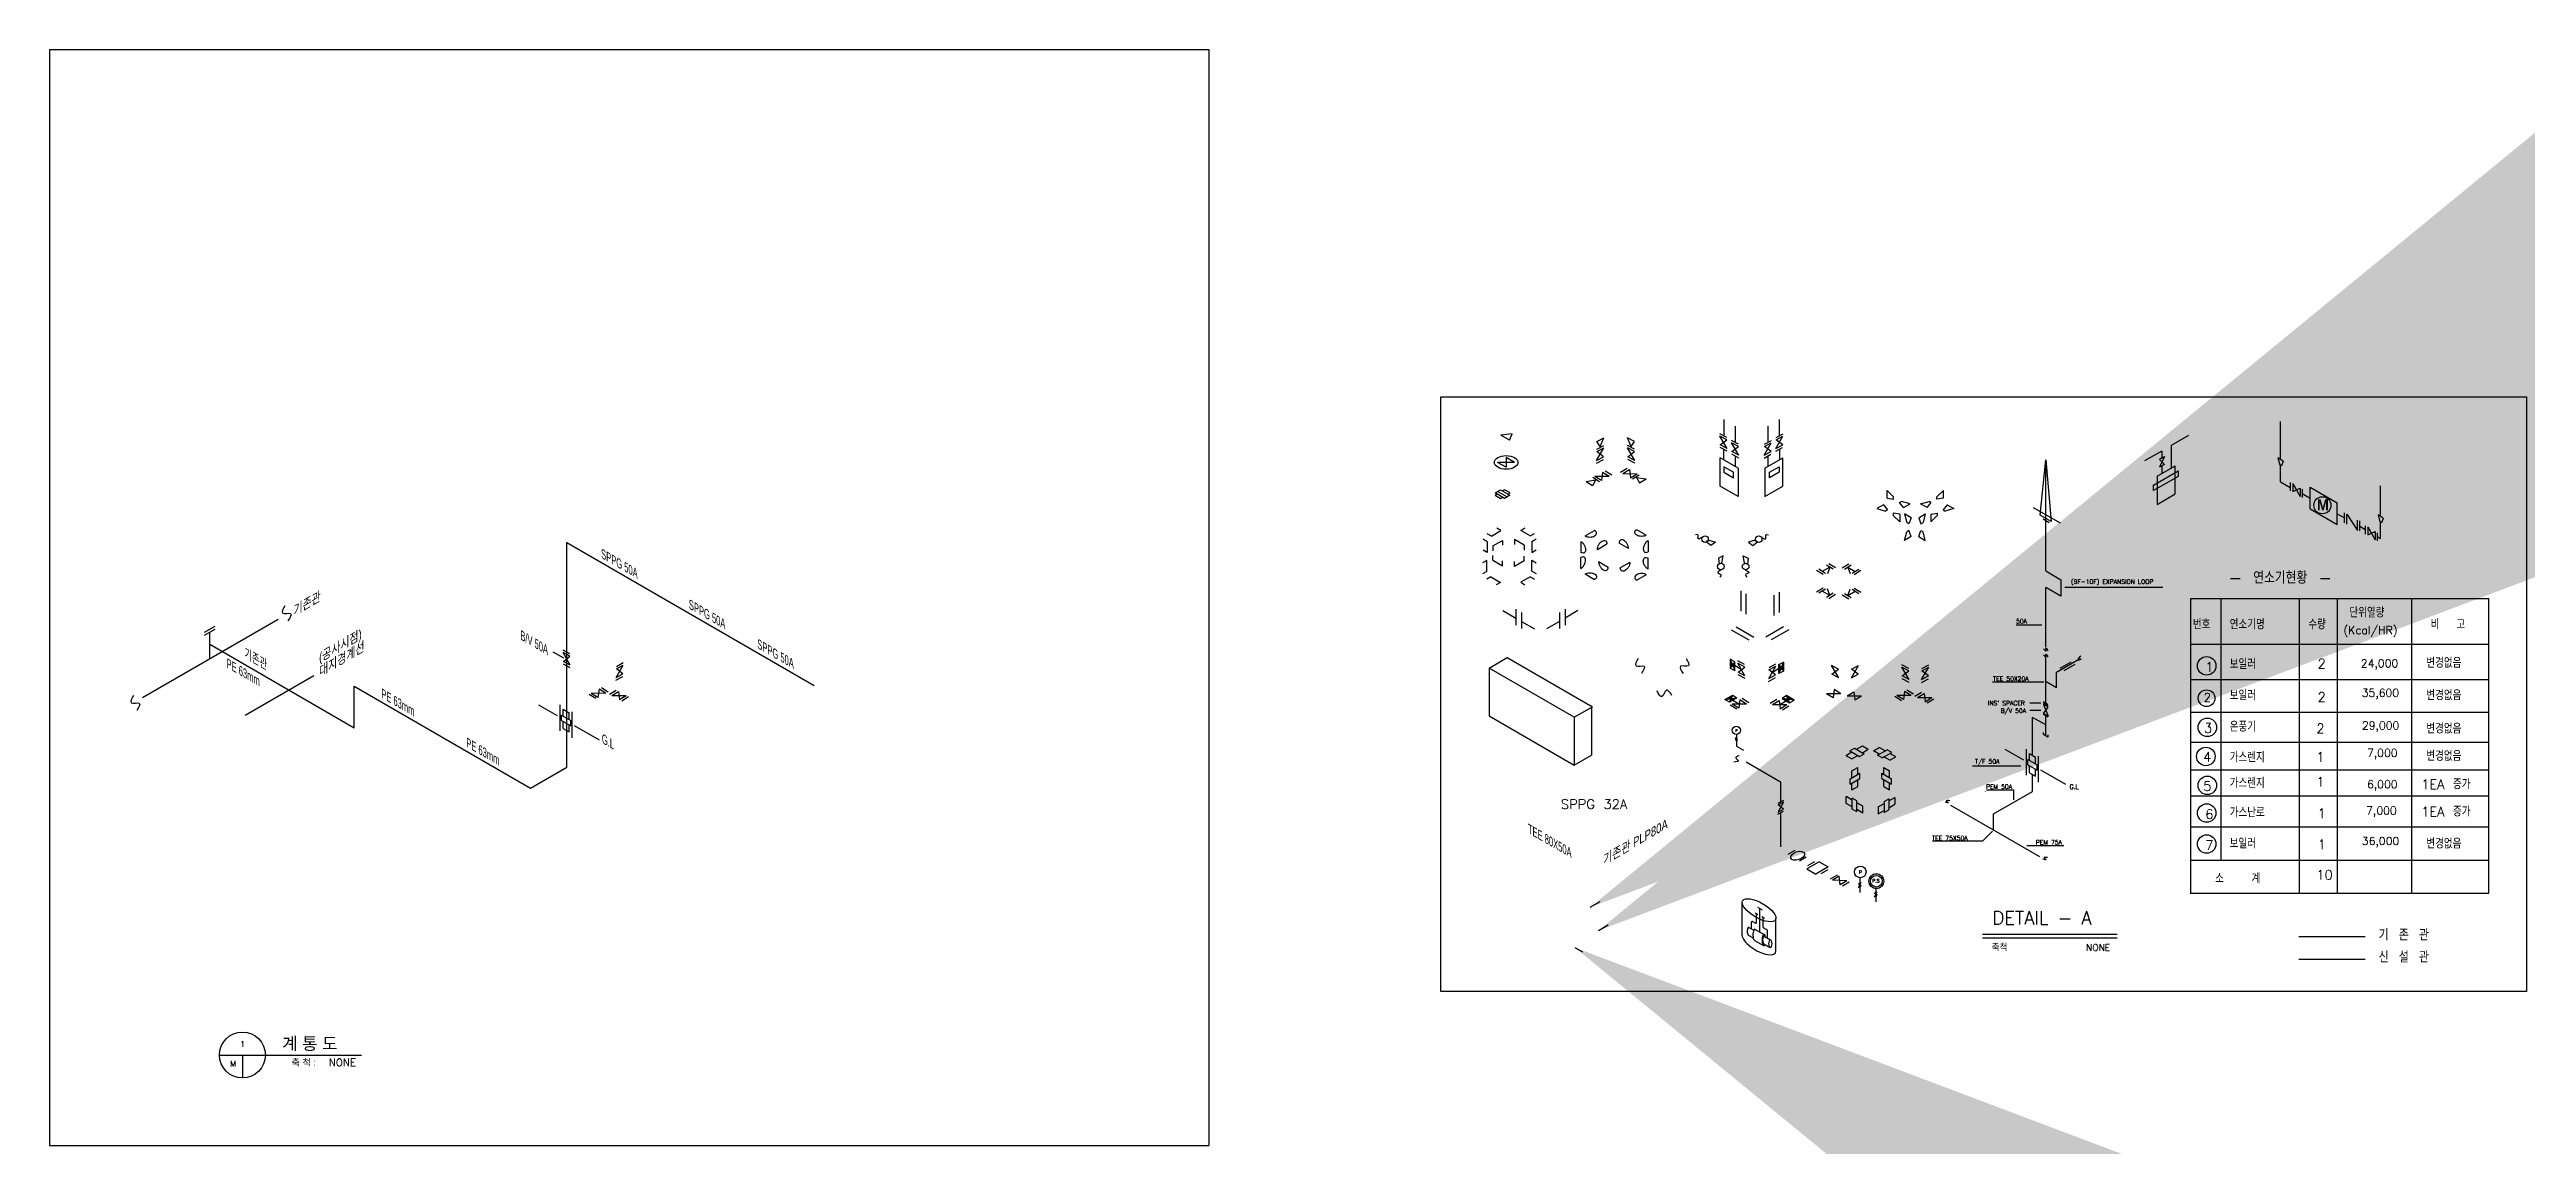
# Model space of a CAD drawing. Extents: x -252 to 275, y 253 to 390.
# Drawn here: x -34.9 to 274.8, y 252.9 to 389.9 of the extents above; entities that cross this region are included whole.
import ezdxf
from ezdxf.enums import TextEntityAlignment as Align

# ---------------------------------------------------------------- set-up
doc = ezdxf.new("R2010")
doc.units = 0
doc.layers.get('0').update_dxf_attribs({"linetype": 'CONTINUOUS'})
for name, color, linetype in [('GAS', 1, 'CONTINUOUS'), ('GTEXT', 2, 'CONTINUOUS'), ('기존관', 3, 'CONTINUOUS')]:
    doc.layers.add(name, color=color, linetype=linetype)
doc.styles.add('HGW', font='romand', dxfattribs={"bigfont": 'hgw'})
doc.styles.add('HSH', font='romans', dxfattribs={"bigfont": 'hs'})
doc.styles.add('HSW', font='romans.shx', dxfattribs={"bigfont": 'HSw.shx'})
doc.styles.add('HTXTW', font='txt', dxfattribs={"bigfont": 'htxtw'})
doc.styles.get("Standard").update_dxf_attribs({"font": 'Dotum.ttf'})
doc.styles.add('굴림', font='', dxfattribs={"bigfont": '굴림'})
doc.styles.get('굴림').set_extended_font_data('Gulim', bold=True)
doc.dimstyles.get("Standard").update_dxf_attribs({"dimtxt": 0.18, "dimasz": 0.18, "dimexe": 0.18, "dimexo": 0.0625, "dimgap": 0.09, "dimtad": 0, "dimtih": 1, "dimtoh": 1, "dimdec": 4, "dimzin": 0, "dimdsep": 46, "dimtxsty": 'Standard', "dimcen": 0.09, "dimadec": 0, "dimazin": 0, "dimtfac": 1, "dimtdec": 4, "dimtofl": 0, "dimtmove": 0, "dimatfit": 3, "dimfxl": 0, "dimtolj": 1, "dimtzin": 0, "dimarcsym": 0})

msp = doc.modelspace()

# ---------------------------------------------------------------- texts
at = {"layer": 'GTEXT', "style": '굴림'}
msp.add_text('M', height=1.368576, dxfattribs=at).set_placement((249.383760316369, 332.9908864603668), align=Align.MIDDLE)
at = {"layer": 'GTEXT', "oblique": 329.9999999999999, "width": 0.8}
for s, p in [('SPPG 50A', (34.06112014278648, 326.387372902378)), ('SPPG 50A', (45.03189634535978, 320.0533923086032)), ('B/V 50A', (23.95392906808871, 316.1883046560197)), ('SPPG 50A', (53.59162086493841, 315.1114330530355)), ('PE 63mm', (-12.78513843690865, 312.6718681103612)), ('기존관', (-10.52876825478864, 313.9547093785079)), ('PE 63mm', (6.563989135208487, 308.905520426488)), ('PE 63mm', (17.19135625340738, 302.7698071600189)), ('G.L', (34.15293263571681, 303.2504720823727)), ('TEE 80X50A', (149.9674283532705, 291.9798049719395))]:
    msp.add_text(s, height=1.0420244352, rotation=330.0000000139328, dxfattribs=at).set_placement(p)
at = {"layer": 'GTEXT', "oblique": 30}
for s, p in [('기존관 ', (-4.406505011479055, 319.1078924008251)), ('(공사시점)', (-1.206285347134724, 313.2549335401635)), ('대지경계선', (-1.206285347134724, 311.5145681649082)), ('기존관 PLP80A', (159.3893984823458, 287.9569232387656))]:
    msp.add_text(s, height=1.04225523238481, rotation=29.99999998606717, dxfattribs=at).set_placement(p)
at = {"layer": 'GTEXT'}
for s, height, style, p in [('(9F-10F) EXPANSION LOOP', 0.55125, 'HSW', (217.885111859059, 323.1227522563247)), (' 50A', 0.55125, 'HSW', (210.6370269498153, 318.1794063071817)), ('TEE 50X20A', 0.55125, 'HSW', (208.1459499424102, 310.9793590754875)), ("INS' SPACER", 0.55125, 'HSW', (207.4819659460243, 307.9389143160249)), ('B/V 50A', 0.55125, 'HSW', (209.0815752168483, 306.9886643160243)), ('P', 0.2897001676800001, 'HGW', (175.9040424725861, 304.6351728803614)), ('T/F 50A', 0.55125, 'HSW', (205.8712405654276, 300.652930608285)), ('PEM 50A', 0.55125, 'HSW', (207.2541743032849, 297.4954795301012)), ('G.L', 0.55125, 'HSW', (217.7134230101428, 297.4728747794907)), ('M', 0.005249999999999999, 'HSH', (207.1382704057911, 297.1744901950051)), ('N', 0.005249999999999999, 'HSH', (207.1387704057857, 297.1832401950051)), ('TEE 75X50A', 0.55125, 'HSW', (200.5210055073723, 291.0594306082845)), ('PEM 75A', 0.55125, 'HSW', (213.4955055073643, 290.5449306082847)), ('P', 0.4138573824000001, 'HGW', (191.3486072590318, 286.8603431320483)), ('P.S', 0.4138573824000001, 'HGW', (193.0472316244029, 285.8040822190225)), ('DETAIL - A', 1.65375, 'HSW', (208.0526065117208, 280.548635022181)), ('축척', 0.8268750000000001, 'HSW', (207.9608926809864, 277.239302509569)), ('    NONE', 0.8268750000000001, 'HSW', (217.3094819860789, 277.239302509569)), (' M', 0.7177241925000001, 'HSH', (-12.80667117032499, 262.7724700461058)), ('1', 0.7177241925000001, 'HSH', (-11.08206856231482, 265.2257732998205)), ('NONE', 0.9330414502500002, 'HSH', (0.0008116687604342587, 262.8322209885609))]:
    msp.add_text(s, height=height, dxfattribs=dict(at, style=style)).set_placement(p)
at = {"layer": 'GTEXT', "ltscale": 0.2}
for s, height, style, p in [('- 연소기현황 -', 1.54791, 'HTXTW', (237.5651620698187, 323.1339888777592)), ('단위열량', 1.1907, 'HTXTW', (252.706071074027, 318.9232839655314)), ('번호', 1.1907, 'HTXTW', (233.1212839359039, 317.4445536912742)), ('연소기명', 1.1907, 'HTXTW', (237.734589149467, 317.4445536912742)), ('수량', 1.1907, 'HTXTW', (247.5705050789203, 317.4445536912742)), ('(Kcal/HR)', 0.99225, 'HGW', (251.9546968164734, 316.8348969478693)), ('비  고', 1.1907, 'HTXTW', (262.8619222173438, 317.4445536912742)), ('1', 1.1907, 'HTXTW', (234.6880662802874, 312.1385223623341)), ('보일러', 1.1907, 'HTXTW', (237.734589149467, 312.4864585648074)), ('2', 1.1907, 'HTXTW', (248.7353106730646, 312.5596074542417)), ('24,000', 0.99225, 'HGW', (254.1346704782015, 312.6835705001941)), ('변경없음', 1.1907, 'HTXTW', (262.3272573939769, 312.6372164858602)), ('보일러', 1.1907, 'HTXTW', (237.734589149467, 308.5721727526241)), ('35,600', 0.99225, 'HGW', (254.2414576442801, 309.000639687702)), ('변경없음', 1.1907, 'HTXTW', (262.3272573939769, 308.5776873230699)), ('2', 1.07163, 'HTXTW', (234.4676345547125, 308.3933054230093)), ('2', 1.1907, 'HTXTW', (248.7353106730646, 308.3846074542417)), ('3', 1.1907, 'HTXTW', (234.522332895433, 304.5003551604531)), ('온풍기', 1.1907, 'HTXTW', (237.734589149467, 304.6578869404407)), ('2', 1.1907, 'HTXTW', (248.5719709604658, 304.4674788241617)), ('29,000', 0.99225, 'HGW', (254.2677468807169, 304.9202973356195)), ('변경없음', 1.1907, 'HTXTW', (262.3272573939769, 304.4113280169978)), ('4', 1.1907, 'HTXTW', (234.416071176278, 300.8943709619258)), ('가스렌지', 1.1907, 'HTXTW', (237.734589149467, 300.830585532319)), ('1', 1.1907, 'HTXTW', (248.5719709604658, 300.8767776380719)), ('7,000', 0.99225, 'HGW', (254.9031276940671, 301.4928098715247)), ('변경없음', 1.1907, 'HTXTW', (262.3272573939769, 300.9927782337243)), ('5', 1.1907, 'HTXTW', (234.4285275427764, 297.2435572357318)), ('가스렌지', 1.1907, 'HTXTW', (237.734589149467, 297.6121728319529)), ('1', 1.1907, 'HTXTW', (248.5719709604658, 297.7757176179668)), ('6,000', 0.99225, 'HGW', (254.9031276940671, 297.5756815903485)), ('1EA 증가', 1.1907, 'HTXTW', (261.6856596059363, 297.4673968269941)), ('SPPG 32A', 1.2002256, 'HTXTW', (154.080009455026, 294.9825227215449)), ('6', 1.1907, 'HTXTW', (234.6880662802874, 293.7385223623341)), ('가스난로', 1.1907, 'HTXTW', (237.734589149467, 293.9371728319528)), ('1', 1.1907, 'HTXTW', (248.7353106730646, 293.8346074542417)), ('7,000', 0.99225, 'HGW', (254.7963405279885, 294.2835705001941)), ('1EA 증가', 1.1907, 'HTXTW', (261.6856596059363, 294.0488455635458)), ('보일러', 1.1907, 'HTXTW', (237.734589149467, 290.0569490962815)), ('36,000', 0.99225, 'HGW', (254.2632452457497, 290.4794292345929)), ('변경없음', 1.1907, 'HTXTW', (262.3272573939769, 290.0368492573413)), ('7', 1.1907, 'HTXTW', (234.6880662802874, 289.8582986266628)), ('1', 1.1907, 'HTXTW', (248.7353106730646, 289.9543837185704)), ('소   계', 1.1907, 'HTXTW', (235.9066755441747, 285.6841618322452)), ('10', 1.1907, 'HTXTW', (248.5719709604658, 286.1427659387982)), ('기 존 관', 1.42884, 'HTXTW', (256.3582631559885, 278.5379257292288)), ('신 설 관', 1.42884, 'HTXTW', (256.3582631559885, 275.7633440309395))]:
    msp.add_text(s, height=height, dxfattribs=dict(at, style=style)).set_placement(p)
at = {"layer": 'GTEXT'}
for s, height, p in [(' 계 통 도', 1.544040225, (-6.396641299867042, 264.8849478935099)), ('축 척 :', 0.8342662487339985, (-4.676411200598523, 262.8827449154724))]:
    msp.add_text(s, height=height, dxfattribs=at).set_placement(p)

# ---------------------------------------------------------------- linework, layer by layer
for p, q in [((139.0701637600897, 346.5204943508641), (274.8465686433363, 346.5204943508641)), ((139.0701637600897, 272.1532521480279), (139.0701637600897, 346.5204943508641)), ((274.8465686433363, 346.5204943508641), (274.8465686433357, 272.1532521480279)), ((274.8465686433357, 272.1532521480279), (139.0701637600897, 272.1532521480279))]:
    msp.add_line(p, q)
at = {"layer": 'GAS'}
for p, q in [((174.4491053936395, 343.6752681460894), (174.4491053936395, 341.6415216744288)), ((175.8767807341224, 342.8509994039456), (175.8767807341224, 340.8159567728858)), ((179.9724873432968, 342.8509994039456), (179.9724873432968, 340.8159567728858)), ((181.4001626837797, 343.6752681460894), (181.4001626837797, 341.6415216744288)), ((232.5688111352487, 341.64806014283), (230.4235782990432, 340.4095093873759)), ((244.0979515771655, 338.6691065442558), (244.0979515771655, 343.4185208377901)), ((174.4262685639239, 339.945625103284), (174.4262685639239, 338.6280419570036)), ((175.8767807341224, 339.1077553776835), (175.8767807341224, 337.7905883650742)), ((179.9724873432968, 339.1077553776835), (179.9724873432968, 337.7905883650742)), ((181.4229995134953, 339.945625103284), (181.4229995134953, 338.6280419570036)), ((214.7212028426153, 324.7334239983261), (214.7212028426153, 338.3536527899997)), ((229.2399661920792, 339.7261506187962), (227.0947333558732, 338.4875998633423)), ((229.2399661920792, 339.7261506187962), (229.2399661920792, 338.8414118577813)), ((229.2399661920792, 337.8629162739624), (229.2399661920792, 336.9146675840585)), ((230.4235782990432, 340.4095093873759), (230.4235782990432, 337.5980263526337)), ((244.0979515771655, 335.8855824132982), (244.0979515771655, 337.9280048614076)), ((244.0979515771655, 335.8855824132982), (245.3059824800159, 335.1881254463477)), ((256.6112183314521, 331.5421258260654), (256.6112183314518, 335.3631168443224)), ((246.7853282830427, 334.4315819595844), (247.798741143702, 333.8464877716826)), ((251.1776738509628, 331.8956600635719), (252.0832328369806, 331.3728353392276)), ((254.694126047974, 329.8654354410352), (253.9880284066108, 330.2731011043503)), ((256.6112183314518, 328.7586016951079), (256.1734718510007, 329.0113347434331)), ((256.6112183314518, 328.7586016951079), (256.6112183314518, 330.8010241432173)), ((29.75018918079586, 300.2127539334518), (29.75018918079586, 328.2870671362223)), ((29.75018918079586, 328.2870671362223), (60.68446476717218, 310.4271547992408)), ((214.7212028426153, 324.7334239983261), (216.6059414767049, 323.6452696405788)), ((214.7212028426153, 315.2017914739286), (214.7212028426153, 322.6509032348455)), ((216.6059414767049, 321.5627488770983), (214.7212028426153, 322.6509032348455)), ((216.6059414767049, 323.6452696405788), (216.6059414767049, 321.5627488770983)), ((214.7212028426153, 308.1905713557576), (214.7212028426153, 313.9259850812698)), ((216.0847124098695, 312.0907452569149), (218.8741593329695, 313.7012331888533)), ((-4.974418272107141, 309.833389394164), (3.186229437284783, 305.1218372423842)), ((3.186229437284783, 305.1218372423842), (3.186229437284783, 310.3153689662448)), ((3.186229437284783, 310.3153689662448), (25.21733057209313, 297.5957067955183)), ((216.0847124098695, 310.1187372379318), (214.7836392320581, 310.8699121873773)), ((216.0847124098695, 310.1187372379318), (216.0847124098695, 312.0907452569149)), ((213.0764571157729, 301.6839318060931), (213.0764571157732, 306.4277627948349)), ((214.7212028426153, 305.4781684066976), (213.0764571157732, 306.4277627948349)), ((214.7212028426153, 304.2402925133838), (214.7212028426153, 306.6072940394799)), ((25.21733057209313, 297.5957067955183), (29.75018918079586, 300.2127539334518)), ((213.0764571157732, 297.1666667288845), (213.0764571157732, 299.2967325457646)), ((202.8299757971957, 295.4684444293184), (213.9567500918428, 289.0443982950894)), ((208.203130814677, 294.3530504770955), (213.0764571157732, 297.1666667288845)), ((208.203130814677, 292.3662519335732), (208.203130814677, 294.3530504770955)), ((246.3598952979125, 276.1952579056021), (254.6627519157951, 276.1952579056021))]:
    msp.add_line(p, q, dxfattribs=at)
at = {"layer": 'GAS', "color": 50}
for p, q in [((217.1170217496907, 322.7216490723195), (229.3665669077611, 322.7216490723195)), ((214.2255795308394, 317.9730632227708), (211.042329530844, 317.9730632227708)), ((214.4680871923838, 310.8228779895999), (208.0840871923818, 310.8228779895999)), ((210.7517704057926, 297.3284901950059), (207.3165204057918, 297.3284901950059)), ((210.7517704057926, 296.1174901950056), (210.7517704057926, 297.3284901950059)), ((208.0585204057901, 292.2184901950059), (206.8230204057909, 290.9584901950051)), ((206.8230204057909, 290.9584901950051), (200.5475204057881, 290.9584901950051)), ((212.3565204057953, 290.4159901950053), (217.0010204057861, 290.4159901950053))]:
    msp.add_line(p, q, dxfattribs=at)
at = {"layer": 'GTEXT'}
for p, q in [((-34.92388795014267, 389.9162399360939), (-34.92388795014267, 252.9162399360939)), ((-34.92388795026636, 389.9162399360939), (110.0761120497373, 389.9162399362231)), ((110.0761120498573, 389.9162399362231), (110.0761120498573, 252.9162399360939)), ((147.9902025217178, 341.8898164910476), (146.5982984300807, 341.7071391556868)), ((147.6699284300767, 341.0884332867148), (146.5982984300807, 341.7071391556868)), ((147.6699284300767, 341.0884332867148), (147.9902025217178, 341.8898164910476)), ((158.5868057022022, 340.9322303894442), (159.4475223849213, 341.3959973603418)), ((159.0010771016255, 340.278514305685), (158.5868057022022, 340.9322303894442)), ((159.0010771016255, 340.278514305685), (159.4475223849213, 341.3959973603418)), ((163.2886655434896, 340.9322303894442), (162.4279488607705, 341.3959973603418)), ((162.8743941440663, 340.278514305685), (162.4279488607705, 341.3959973603418)), ((162.8743941440663, 340.278514305685), (163.2886655434896, 340.9322303894442)), ((174.8348538265851, 341.4336746721992), (173.9741371438661, 341.8974416430968)), ((174.8757116464697, 340.0435733453951), (173.9828210798793, 341.6019889978101)), ((174.8435377625978, 341.1382220269124), (173.9828210798793, 341.6019889978101)), ((174.0149949637517, 340.5073403162928), (174.8435377625978, 341.1382220269124)), ((176.296164742159, 340.5899864217245), (175.4354480594405, 341.053753392622)), ((176.3370225620441, 339.1998850949203), (175.4441319954532, 340.7583007473353)), ((176.3048486781536, 340.2945337764376), (175.4441319954532, 340.7583007473353)), ((179.5122455153751, 339.1998850949203), (180.405136081966, 340.7583007473353)), ((179.5444193992656, 340.2945337764376), (180.405136081966, 340.7583007473353)), ((179.5531033352602, 340.5899864217245), (180.4138200179787, 341.053753392622)), ((180.9735564309495, 340.0435733453951), (181.8664469975399, 341.6019889978101)), ((181.0057303148214, 341.1382220269124), (181.8664469975399, 341.6019889978101)), ((181.8342731136674, 340.5073403162928), (181.0057303148214, 341.1382220269124)), ((181.0144142508341, 341.4336746721992), (181.8751309335531, 341.8974416430968)), ((148.2954503101739, 338.3085446271432), (146.1549801941682, 338.3085446271432)), ((147.2252152521634, 337.6906441283072), (146.1549801941682, 338.3085446271432)), ((148.2954503101739, 338.3085446271432), (147.2252152521634, 338.9264451259774)), ((147.2252152521634, 338.9264451259774), (147.2252152521634, 337.6906441283072)), ((158.5444743086514, 338.2094745332587), (159.4051909913693, 338.6732415041564)), ((158.5546318183303, 338.5550624212126), (159.4475223849213, 340.1134780736274)), ((158.5546318183303, 338.5550624212126), (159.4153485010488, 339.0188293921101)), ((158.5868057022022, 339.6497111027298), (159.4475223849213, 340.1134780736274)), ((159.4153485010488, 339.0188293921101), (158.5868057022022, 339.6497111027298)), ((158.5954896382154, 339.9451637480166), (159.456206320934, 340.4089307189142)), ((163.2799816074763, 339.9451637480166), (162.4192649247578, 340.4089307189142)), ((163.2886655434896, 339.6497111027298), (162.4279488607705, 340.1134780736274)), ((163.3208394273615, 338.5550624212126), (162.4279488607705, 340.1134780736274)), ((162.4601227446429, 339.0188293921101), (163.2886655434896, 339.6497111027298)), ((163.3208394273615, 338.5550624212126), (162.4601227446429, 339.0188293921101)), ((163.3309969370404, 338.2094745332587), (162.4702802543226, 338.6732415041564)), ((176.2634014673831, 337.567372780656), (174.0128740268593, 338.8667154042653)), ((174.0128740268593, 335.348210071748), (174.0128740268593, 338.8667154042653)), ((174.8757116464697, 340.0435733453951), (174.0149949637517, 340.5073403162928)), ((174.8858691561492, 339.6979854574414), (174.0251524734308, 340.161752428339)), ((174.4720249115207, 337.7705039120972), (174.4720249115207, 337.0735664120967)), ((175.6854285990269, 337.0699449664814), (174.4720249115207, 337.7705039120972)), ((175.4763058793257, 339.663652065818), (176.3048486781536, 340.2945337764376)), ((176.3370225620441, 339.1998850949203), (175.4763058793257, 339.663652065818)), ((176.3471800717231, 338.8542972069666), (175.4864633890052, 339.3180641778641)), ((179.5020880056961, 338.8542972069666), (180.362804688414, 339.3180641778641)), ((179.5122455153751, 339.1998850949203), (180.3729621980935, 339.663652065818)), ((180.3729621980935, 339.663652065818), (179.5444193992656, 340.2945337764376)), ((179.5858666100361, 337.567372780656), (181.8363940505599, 338.8667154042653)), ((180.1638394783923, 337.0699449664814), (181.3772431658985, 337.7705039120972)), ((180.9633989212699, 339.6979854574414), (181.8241156039884, 340.161752428339)), ((180.9735564309495, 340.0435733453951), (181.8342731136674, 340.5073403162928)), ((181.3772431658985, 337.7705039120972), (181.3772431658985, 337.0735664120967)), ((181.8363940505599, 335.348210071748), (181.8363940505599, 338.8667154042653)), ((214.0405684694618, 331.6958913265831), (214.7265684694639, 338.6451469398155)), ((214.7265684694639, 338.6451469398155), (215.412568469466, 330.903766757255)), ((228.6543244015667, 336.5765471386655), (230.9048518421084, 337.8758897622748)), ((229.5686581873262, 339.0311822697266), (228.9513415572882, 337.6962787633738)), ((229.2113424813529, 338.8248859506907), (228.9513415572882, 338.6747743471926)), ((228.9513415572882, 338.6747743471926), (229.5686581873262, 338.0526866859051)), ((229.5686581873262, 338.0526866859051), (228.9513415572882, 337.6962787633738)), ((229.2113424813529, 338.8248859506907), (229.5686581873262, 339.0311822697266)), ((230.9048518421084, 334.3573844297599), (230.9048518421084, 337.8758897622748)), ((243.7677581015051, 338.859743836323), (243.9938991050215, 337.9880795842172)), ((244.4281450529012, 338.4784692521449), (243.7677581015051, 338.859743836323)), ((244.2020040493094, 337.867930138598), (243.9938991050215, 337.9880795842172)), ((244.4281450529012, 338.4784692521449), (244.2020040493094, 337.867930138598)), ((145.8510652980353, 334.4939744708508), (146.5323276319086, 334.8873014627038)), ((146.1863186256226, 334.6875330697826), (147.3687592049967, 334.0048506829798)), ((146.5323276319086, 334.8873014627038), (147.7147682112827, 334.2046190759029)), ((147.0496443318092, 334.8873014627038), (146.7909859818511, 334.7379649947306)), ((147.7309066656819, 334.4939744708508), (147.0496443318092, 334.8873014627038)), ((158.4213809616267, 336.0687060985534), (157.2303896063473, 335.8965975279589)), ((158.0623819259403, 335.3830785007118), (157.2303896063473, 335.8965975279589)), ((158.4213809616267, 336.0687060985534), (158.0623819259403, 335.3830785007118)), ((158.9128647446382, 335.8841323306179), (158.0808724250455, 336.3976513578642)), ((160.1371567174274, 336.543799084056), (158.3410838894854, 336.5378571713161)), ((159.1730762090784, 336.024338144069), (158.3410838894854, 336.5378571713161)), ((159.3051643978347, 337.0573181113025), (159.1730762090784, 336.024338144069)), ((160.1371567174274, 336.543799084056), (159.3051643978347, 337.0573181113025)), ((160.4415233624752, 336.7077963666118), (159.6095310428828, 337.2213153938577)), ((161.5281985772133, 337.0655634473946), (162.3601908968057, 337.5790824746405)), ((161.8325652222611, 336.9015661648388), (162.6645575418538, 337.4150851920853)), ((161.8325652222611, 336.9015661648388), (163.6286380502031, 336.8956242520989)), ((162.6645575418538, 337.4150851920853), (162.7966457306102, 336.3821052248518)), ((162.7966457306102, 336.3821052248518), (163.6286380502031, 336.8956242520989)), ((163.0568571950504, 336.2418994114007), (163.8888495146431, 336.755418438647)), ((163.5483409780619, 336.4264731793363), (164.7393323333413, 336.2543646087416)), ((163.5483409780619, 336.4264731793363), (163.9073400137483, 335.7408455814946)), ((163.9073400137483, 335.7408455814946), (164.7393323333413, 336.2543646087416)), ((176.2634014673831, 334.0488674481364), (174.0128740268593, 335.348210071748)), ((174.4720249115207, 337.0735664120967), (175.6854285990269, 336.3730074664809)), ((175.6854285990269, 336.3730074664809), (175.6854285990269, 337.0935699664804)), ((176.2634014673831, 337.567372780656), (176.2634014673831, 334.0488674481364)), ((179.5858666100361, 337.567372780656), (179.5858666100361, 334.0488674481364)), ((179.5858666100361, 334.0488674481364), (181.8363940505599, 335.348210071748)), ((180.1638394783923, 336.3730074664809), (180.1638394783923, 337.0935699664804)), ((181.3772431658985, 337.0735664120967), (180.1638394783923, 336.3730074664809)), ((194.897261206053, 333.8322212346981), (194.8972612060321, 334.7854076951049)), ((194.8972612060321, 334.7854076951049), (195.6995273112011, 333.9958127201874)), ((201.9275830243621, 334.7886528487467), (201.1253169191914, 333.9990578738287)), ((201.9275830243411, 333.8354663883396), (201.9275830243621, 334.7886528487467)), ((228.1855825657167, 335.4747983082435), (231.2750199405386, 337.2584858082455)), ((231.2750199405386, 336.5615483082451), (228.1855825657167, 334.7778608082455)), ((228.1855825657167, 334.7778608082455), (228.1855825657167, 335.498423308245)), ((228.6543244015667, 336.5765471386655), (228.6543244015667, 335.4279863148934)), ((228.6543244015667, 335.7454265333604), (228.6543244015667, 333.0580418061483)), ((231.2750199405386, 337.2584858082455), (231.2750199405386, 336.5615483082451)), ((245.3059824800159, 335.7926450112399), (245.3059824800159, 334.7659849040699)), ((245.6162563117014, 335.6506595320222), (246.5481629361788, 334.0488116833222)), ((245.6162563117014, 335.6506595320222), (245.6162563117014, 334.6853968981922)), ((245.6162563117014, 334.6853968981922), (246.5481629361788, 335.0754717904923)), ((246.5481629361788, 335.0754717904923), (246.5481629361788, 334.0488116833222)), ((246.7853282830427, 334.9385443136379), (246.7853282830427, 333.9118842064678)), ((247.798741143702, 335.2047127716826), (251.1776738509628, 333.2538850635717)), ((247.798741143702, 332.4882627716829), (247.798741143702, 335.2047127716826)), ((147.0335058774094, 333.8112920840499), (145.8510652980353, 334.4939744708508)), ((146.1097236479783, 334.3446380028794), (145.8672037524351, 334.2046190759029)), ((145.8672037524351, 334.2046190759029), (146.5484660863078, 333.8112920840499)), ((146.5484660863078, 333.8112920840499), (146.7909859818511, 333.9513110110265)), ((147.7147682112827, 334.2046190759029), (147.0335058774094, 333.8112920840499)), ((147.4722483157395, 334.3446380028794), (147.7309066656819, 334.4939744708508)), ((194.4183982504601, 333.0028062657494), (193.5929145611939, 332.5262130355649)), ((193.5929145611939, 332.5262130355649), (194.6778569207561, 332.2262276953521)), ((194.4183982504601, 333.0028062657494), (194.9379881011357, 332.3764145023457)), ((194.9379881011357, 332.3764145023457), (194.6778569207561, 332.2262276953521)), ((194.897261206053, 333.8322212346981), (195.6995273112174, 333.695439106168)), ((196.463917528587, 331.8218251598906), (195.6616514234233, 331.9586072884205)), ((195.6616514234233, 331.9586072884205), (195.6616514234385, 331.6582336744011)), ((196.463917528608, 330.8686386994835), (195.6616514234385, 331.6582336744011)), ((195.6995273112174, 333.695439106168), (195.6995273112011, 333.9958127201874)), ((196.4231906335061, 333.2776318922433), (196.6833218138816, 333.4278186992384)), ((196.9427804841799, 332.6512401288394), (196.4231906335061, 333.2776318922433)), ((196.463917528587, 331.8218251598906), (196.463917528608, 330.8686386994835)), ((197.7682641734462, 333.1278333590235), (196.6833218138816, 333.4278186992384)), ((196.9427804841799, 332.6512401288394), (197.7682641734462, 333.1278333590235)), ((197.0545494410302, 331.8632637873752), (197.3372256954258, 330.773683472243)), ((197.8800331302755, 331.3866705571525), (197.0545494410302, 331.8632637873752)), ((198.8377590414614, 331.3866705571525), (199.6632427307067, 331.8632637873752)), ((199.0565800569433, 333.1310785126651), (200.1415224165108, 333.4310638528797)), ((199.8820637462136, 332.6544852824807), (199.0565800569433, 333.1310785126651)), ((199.6632427307067, 331.8632637873752), (199.3805664763122, 330.773683472243)), ((199.8820637462136, 332.6544852824807), (200.4016535968846, 333.2808770458831)), ((200.4016535968846, 333.2808770458831), (200.1415224165108, 333.4310638528797)), ((200.3609267018054, 331.8250703135322), (201.1631928069703, 331.9618524420619)), ((200.3609267018054, 331.8250703135322), (200.3609267017827, 330.871883853125)), ((200.3609267017827, 330.871883853125), (201.1631928069522, 331.6614788280428)), ((201.1253169191739, 333.6986842598098), (201.1253169191914, 333.9990578738287)), ((201.9275830243411, 333.8354663883396), (201.1253169191739, 333.6986842598098)), ((201.1631928069703, 331.9618524420619), (201.1631928069522, 331.6614788280428)), ((202.4064459799305, 333.0060514193912), (201.8868561292591, 332.3796596559873)), ((201.8868561292591, 332.3796596559873), (202.1469873096328, 332.2294728489917)), ((203.2319296691986, 332.5294581892065), (202.1469873096328, 332.2294728489917)), ((202.4064459799305, 333.0060514193912), (203.2319296691986, 332.5294581892065)), ((216.5717620799027, 330.6967649848447), (213.2023926139087, 332.6420713530288)), ((215.412568469466, 330.903766757255), (214.0405684694618, 331.6958913265831)), ((228.6543244015667, 333.0580418061483), (230.9048518421084, 334.3573844297599)), ((247.798741143702, 332.4882627716829), (251.1776738509628, 330.5374350635718)), ((251.1776738509628, 330.5374350635718), (251.1776738509628, 333.2538850635717)), ((252.0836792413704, 330.732908757504), (252.0827864325908, 332.0127619209512)), ((252.3710914222511, 330.566971257504), (252.3701986134718, 331.8468244209512)), ((252.3701986134718, 331.8468244209512), (253.7010626301195, 329.7991120226267)), ((256.2810248557914, 331.7327631181327), (256.5071658593081, 330.861098866027)), ((256.9414118071878, 331.3514885339546), (256.2810248557914, 331.7327631181327)), ((144.879314662734, 328.3952323152677), (144.3506216565394, 328.7004733647254)), ((145.3984235054443, 329.0854996654477), (144.8697304992392, 329.3907407148918)), ((144.879314662734, 328.3952323152677), (144.8793146627678, 327.0229018104529)), ((145.3984235054443, 329.0854996654477), (146.5868965850191, 329.7716649178327)), ((145.5890876532267, 327.8739472785952), (146.7775607327968, 328.5601125310477)), ((146.5868965850191, 329.7716649178327), (146.058203578814, 330.076905967273)), ((146.7775607327968, 328.5601125310477), (146.7775607327968, 327.9496304320927)), ((149.4914875135061, 327.962176968649), (148.3030144339325, 328.6483422211015)), ((148.3030144339325, 328.6483422211015), (148.3030144339325, 328.0378601221463)), ((149.0609054096511, 329.8089847408031), (149.589598415854, 330.1142257902468)), ((150.2493784892235, 329.1228194884216), (149.0609054096511, 329.8089847408031)), ((150.2493784892235, 329.1228194884216), (150.7780714954287, 329.428060537865)), ((150.4638655126446, 328.4279768162235), (150.9925585188428, 328.7332178656803)), ((150.4638655126446, 328.4279768162235), (150.4638655126191, 327.0556463114078)), ((156.5908559754994, 328.4258896217618), (156.5908559754668, 327.0535591169104)), ((157.1099648181387, 329.1161569718156), (158.2984378977122, 329.8023222242687)), ((164.7701339084541, 329.2043866618723), (163.5816608288782, 329.8905519143248)), ((164.9846209318031, 328.5095439897999), (164.9846209318368, 327.1372134849491)), ((172.5779475797092, 328.5863071668316), (172.2683546770693, 328.3689911912046)), ((172.8526626006819, 327.9318354734204), (172.2683546770693, 328.3689911912046)), ((172.5779475797092, 328.5863071668316), (173.4127405554935, 328.3249771964389)), ((178.3689334281135, 328.5858413928805), (177.5341404523293, 328.3245114224881)), ((178.0942184071408, 327.9313696994695), (178.6785263307535, 328.3685254172535)), ((178.3689334281135, 328.5858413928805), (178.6785263307535, 328.3685254172535)), ((197.0545494410302, 328.5481151152105), (197.3372256954258, 329.6376954303425)), ((197.8800331302755, 329.0247083454328), (197.0545494410302, 328.5481151152105)), ((197.5973568757856, 330.6234966652188), (197.3372256954258, 330.773683472243)), ((197.5973568757856, 329.7878822373668), (197.3372256954258, 329.6376954303425)), ((197.8800331302755, 331.3866705571525), (197.5973568757856, 330.6234966652188)), ((197.8800331302755, 329.0247083454328), (197.5973568757856, 329.7878822373668)), ((198.8377590414614, 331.3866705571525), (199.120435295953, 330.6234966652188)), ((198.8377590414614, 329.0247083454328), (199.120435295953, 329.7878822373668)), ((198.8377590414614, 329.0247083454328), (199.6632427307067, 328.5481151152105)), ((199.120435295953, 330.6234966652188), (199.3805664763122, 330.773683472243)), ((199.120435295953, 329.7878822373668), (199.3805664763122, 329.6376954303425)), ((199.6632427307067, 328.5481151152105), (199.3805664763122, 329.6376954303425)), ((215.1738318316941, 330.7683823994831), (214.3852564124821, 331.2236666300362)), ((253.7010626301195, 329.7991120226267), (253.7001698213402, 331.0789651860738)), ((253.9884067289496, 329.7307710406557), (253.9875139201703, 331.010624204103)), ((254.694126047974, 330.3723977950885), (254.694126047974, 329.3457376879185)), ((255.0043998796594, 330.2304123158708), (255.9363065041366, 328.6285644671709)), ((255.0043998796594, 330.2304123158708), (255.0043998796594, 329.2651496820408)), ((255.0043998796594, 329.2651496820408), (255.9363065041366, 329.6552245743409)), ((255.9363065041366, 329.6552245743409), (255.9363065041366, 328.6285644671709)), ((256.1734718510007, 329.5182970974864), (256.1734718510007, 328.4916369903164)), ((256.7152708035957, 330.7409494204076), (256.5071658593081, 330.861098866027)), ((256.9414118071878, 331.3514885339546), (256.7152708035957, 330.7409494204076)), ((144.8283670165171, 326.0565584879708), (144.2996740103213, 325.7513174385164)), ((144.8793146627678, 327.0229018104529), (144.350621656565, 327.3281428599072)), ((144.828367016488, 324.6842279831558), (144.8283670165171, 326.0565584879708)), ((145.5890876532267, 327.8739472785952), (145.5890876532267, 327.2634651797084)), ((145.5890876532267, 326.0709817853601), (145.5890876532267, 326.6814638842441)), ((145.5890876532267, 326.0709817853601), (146.7775607327968, 325.3848165329071)), ((146.7775607327968, 325.3848165329071), (146.7775607327968, 325.9952986318623)), ((149.4914875135061, 325.9827520953063), (148.3030144339325, 325.2965868428535)), ((148.3030144339325, 325.2965868428535), (148.3030144339325, 325.9070689418061)), ((149.4914875135061, 327.962176968649), (149.4914875135061, 327.3516948697645)), ((149.4914875135061, 325.9827520953063), (149.4914875135061, 326.5932341941902)), ((150.4638619569284, 326.0747248792266), (150.99255496313, 325.7694838297718)), ((150.4638619569575, 324.7023943744081), (150.4638619569284, 326.0747248792266)), ((150.4638655126191, 327.0556463114078), (150.9925585188091, 327.3608873608655)), ((156.5908559754994, 325.047922628616), (156.5908559754668, 326.4202531334668)), ((158.6542901507837, 327.4368710688962), (159.8427632303539, 328.123036321349)), ((158.8071330895231, 325.8978016243448), (159.9956061690955, 325.2116363718917)), ((162.5566900110666, 327.5251007589527), (161.3682169314919, 328.2112660114054)), ((162.709532949806, 325.809571934288), (161.5210598702312, 325.1234066818349)), ((164.9846209318031, 324.9642682605773), (164.9846209318368, 326.3365987654284)), ((173.4127405554935, 328.3249771964389), (172.8526626006819, 327.9318354734204)), ((174.4017648280121, 326.6119369065186), (173.7812551311846, 326.3234660310615)), ((173.7812551311846, 326.3234660310615), (173.8676891263888, 325.5988626666883)), ((174.21068673325, 325.7583199973924), (173.8676891263888, 325.5988626666883)), ((174.21068673325, 325.7583199973924), (174.4017648280121, 326.6119369065186)), ((176.8811517562804, 326.6119369065186), (177.5016614531079, 326.3234660310615)), ((177.0722298510425, 325.7583199973924), (176.8811517562804, 326.6119369065186)), ((177.0722298510425, 325.7583199973924), (177.4152274579037, 325.5988626666883)), ((177.5016614531079, 326.3234660310615), (177.4152274579037, 325.5988626666883)), ((177.5341404523293, 328.3245114224881), (178.0942184071408, 327.9313696994695)), ((188.127258120848, 324.945954995166), (187.2952658012553, 325.4594740224126)), ((188.4316247658958, 325.1099522777215), (187.5996324463031, 325.6234713049678)), ((189.2523528062718, 325.1313739899557), (190.0843451258644, 325.6448930172019)), ((189.5567194513196, 324.9673767074001), (190.3887117709123, 325.4808957346467)), ((144.828367016488, 324.6842279831558), (144.2996740102898, 324.3789869337004)), ((145.3474758592006, 323.9939606329751), (144.8187828529978, 323.6887195835346)), ((145.3474758592006, 323.9939606329751), (146.535948938773, 323.3077953805933)), ((146.535948938773, 323.3077953805933), (146.007255932569, 323.00255433115)), ((150.2493749335353, 324.007551702212), (149.0609018539628, 323.3213864498285)), ((149.0609018539628, 323.3213864498285), (149.5895948601691, 323.0161454003874)), ((150.2493749335353, 324.007551702212), (150.7780679397404, 323.7023106527694)), ((150.4638619569575, 324.7023943744081), (150.9925549631569, 324.3971533249542)), ((157.1099648181387, 324.3576552785614), (158.2984378977122, 323.6714900261089)), ((164.7701339084541, 324.2694255885054), (163.5816608288782, 323.5832603360524)), ((176.6270612937168, 319.694765909999), (176.6270612937133, 322.2463240131992)), ((186.9029661480587, 324.2862882417277), (186.0709738284658, 324.7998072689742)), ((186.9029661480587, 322.6025212861666), (186.0709738284658, 322.0890022589201)), ((187.1631776124989, 324.4264940551787), (186.331185292906, 324.9400130824255)), ((187.1631776124989, 322.4623154727157), (186.331185292906, 321.9487964454688)), ((187.7112619610515, 325.2027145087893), (186.77828161006, 324.6640580519958)), ((187.7112619610515, 321.686095019105), (186.77828161006, 322.2247514758986)), ((187.7112619610515, 325.2027145087893), (187.4334154446129, 324.3918850050531)), ((187.7112619610515, 321.686095019105), (187.4334154446129, 322.4969245228412)), ((189.9727156111161, 325.2241362210234), (190.9056959621075, 324.6854797642299)), ((189.9727156111161, 325.2241362210234), (190.2505621275547, 324.4133067172872)), ((189.9727156111161, 321.6646733068709), (190.2505621275547, 322.4755028106071)), ((189.9727156111161, 321.6646733068709), (190.9056959621075, 322.2033297636644)), ((190.5207999596686, 324.4479157674128), (191.3527922792616, 324.9614347946597)), ((190.5207999596686, 322.4408937604815), (191.3527922792616, 321.9273747332347)), ((190.7810114241088, 324.3077099539618), (191.6130037437018, 324.8212289812083)), ((190.7810114241088, 322.5810995739325), (191.6130037437018, 322.067580546686)), ((177.2706068878702, 319.3232146879813), (177.270606887867, 321.8747727911815)), ((180.7789612844042, 319.174588170569), (180.7789612844074, 321.7261462737692)), ((181.4225068785576, 319.5461393925867), (181.4225068785611, 322.0976974957869)), ((188.127258120848, 321.9428545327283), (187.2952658012553, 321.4293355054818)), ((188.4316247658958, 321.7788572501728), (187.5996324463031, 321.2653382229266)), ((189.2523528062718, 321.7574355379386), (190.0843451258644, 321.2439165106924)), ((189.5567194513196, 321.9214328204941), (190.3887117709123, 321.4079137932476)), ((-6.334527339001943, 318.6732065500315), (-23.2929887868675, 308.8822342680625)), ((-14.25950704797287, 317.797580559181), (-15.56528378638868, 317.0436900077537)), ((-14.25950704797287, 317.4096095103683), (-15.56528378638868, 316.655718958941)), ((-14.89705390582676, 313.729629531733), (-14.89705390582676, 317.0415216603645)), ((175.384467542475, 317.3806744847283), (177.5941816790801, 316.1048954331312)), ((176.0280131366263, 317.7522257067501), (178.2377272732314, 316.476446655153)), ((181.9403088808481, 317.7522257067501), (179.7305947442431, 316.476446655153)), ((182.5838544749995, 317.3806744847283), (180.3741403383945, 316.1048954331312)), ((-14.89705390582676, 315.5622257483603), (-4.974418272107141, 309.833389394164)), ((30.15577664420612, 314.3615115693966), (29.29505996148765, 314.8252785402941)), ((30.16446058021938, 314.0660589241097), (29.30374389750028, 314.5298258950073)), ((30.19663446409123, 312.9714102425925), (29.30374389750028, 314.5298258950073)), ((29.33591778137275, 313.43517721349), (30.16446058021938, 314.0660589241097)), ((30.19663446409123, 312.9714102425925), (29.33591778137275, 313.43517721349)), ((30.20679197377023, 312.6258223546387), (29.34607529105232, 313.0895893255363)), ((35.92892808216857, 311.4160650924118), (36.82181864875946, 312.9744807448266)), ((35.96110196604042, 312.5107137739291), (36.82181864875946, 312.9744807448266)), ((35.96978590205367, 312.806166419216), (36.83050258477215, 313.2699333901135)), ((145.1054590036964, 312.5959024951436), (147.3612298797077, 313.8982724176357)), ((147.3612298797077, 313.8982724176357), (158.023321153585, 307.742511150536)), ((175.8459096824715, 313.3751449809423), (175.2771424278925, 313.7035229084733)), ((175.2771424278925, 313.7035229084733), (175.2771424278925, 312.5675102915757)), ((175.2771424278925, 313.7035229084733), (175.8459096824715, 312.2810147711001)), ((175.2771424278925, 313.6601884818251), (175.2895200241828, 313.6725660780994)), ((175.2771424278925, 313.5766614932968), (175.3133778070536, 313.6128968724487)), ((175.2771424278925, 313.4931345047685), (175.3372355899244, 313.5532276667956)), ((175.2771424278925, 313.4096075162424), (175.3610933727952, 313.4935584611451)), ((175.2771424278925, 313.3260805277141), (175.3849511556839, 313.433889255492)), ((175.8459096824715, 313.3751449809423), (175.2771424278925, 312.5675102915757)), ((175.2771424278925, 313.2425535391858), (175.4088089385547, 313.3742200498413)), ((175.2771424278925, 313.1590265506575), (175.4326667214254, 313.3145508441884)), ((175.2771424278925, 313.0754995621315), (175.4565245043142, 313.2548816385377)), ((175.2771424278925, 312.9919725736032), (175.480382287185, 313.195212432887)), ((175.2771424278925, 312.9084455850749), (175.5042400700558, 313.1355432272341)), ((175.2771424278925, 312.8249185965487), (175.5280978529265, 313.0758740215833)), ((175.2771424278925, 312.7413916080204), (175.5519556358159, 313.0162048159305)), ((175.2771424278925, 312.6578646194921), (175.4922851202031, 312.873007311803)), ((175.5758134186867, 312.9565356102797), (175.8459096824715, 313.2266318740622)), ((175.5996712015575, 312.8968664046268), (175.8459096824715, 313.1431048855339)), ((175.6235289844469, 312.8371971989761), (175.8459096824715, 313.0595778970056)), ((175.6473867673176, 312.7775279933254), (175.8459096824715, 312.9760509084772)), ((175.6712445501884, 312.7178587876725), (175.8459096824715, 312.8925239199513)), ((175.6911712345346, 313.1554204146629), (175.8459096824715, 313.3101588625882)), ((175.8459096824715, 312.2810147711001), (175.8459096824715, 313.3751449809423)), ((176.6557054611883, 312.4255634748212), (175.8758503454708, 312.8758130358086)), ((177.067689331281, 313.0231195454022), (176.2069726485624, 313.4868865162998)), ((177.0763732672942, 312.7276669001154), (176.2156565845752, 313.1914338710129)), ((177.1085471511661, 311.6330182185981), (176.2156565845752, 313.1914338710129)), ((180.1248428283928, 312.6681225618623), (180.9855595111113, 313.1318895327599)), ((181.3466224772023, 313.0201479974024), (181.9153897317813, 313.3485259249334)), ((181.9153897317813, 313.3485259249334), (181.3466224772023, 311.9260177875602)), ((181.3466224772023, 311.9260177875602), (181.3466224772023, 313.0201479974024)), ((181.3466224772023, 313.0201479974024), (181.9153897317813, 312.2125133080358)), ((181.5013609251391, 312.800423431123), (181.3466224772023, 312.9551618790483)), ((181.6167187409871, 312.6015386267399), (181.3466224772023, 312.8716348905223)), ((181.9153897317813, 312.7205025785916), (181.7360076553596, 312.8998846549978)), ((181.9153897317813, 312.8040295671176), (181.7598654382483, 312.9595538606485)), ((181.9153897317813, 312.8875565556459), (181.7837232211191, 313.0192230663014)), ((181.9153897317813, 312.9710835441742), (181.8075810039899, 313.0788922719521)), ((181.9153897317813, 313.0546105327026), (181.8314387868787, 313.1385614776052)), ((181.9153897317813, 313.1381375212285), (181.8552965697494, 313.1982306832558)), ((181.9153897317813, 313.2216645097569), (181.8791543526202, 313.2578998889088)), ((181.9153897317813, 313.3051914982852), (181.9030121354909, 313.3175690945595)), ((181.9153897317813, 313.3485259249334), (181.9153897317813, 312.2125133080358)), ((188.81359797732, 312.4656094844198), (187.952881294601, 312.9293764553173)), ((188.8457718611918, 311.3709608029025), (187.952881294601, 312.9293764553173)), ((190.4176392633866, 311.3709608029025), (191.3105298299776, 312.9293764553173)), ((190.4498131472585, 312.4656094844198), (191.3105298299776, 312.9293764553173)), ((197.5882350707502, 312.5375290004326), (196.7275183880317, 313.0012959713301)), ((199.2418181127152, 312.5375290004326), (200.1025347954337, 313.0012959713301)), ((216.5304571814742, 312.5921202569158), (217.8974782813451, 313.3813702569162)), ((217.0214935854257, 312.3086202569153), (218.3885146852966, 313.0978702569157)), ((-1.88518529481953, 311.6169588851897), (-10.45591618859362, 306.6686450965188)), ((33.79589886787721, 309.9517351581999), (33.6638106791209, 308.9187551909661)), ((34.62789118746991, 309.4382161309534), (33.79589886787721, 309.9517351581999)), ((34.93225783251773, 309.6022134135089), (34.10026551292509, 310.1157324407552)), ((35.10200916124069, 309.335413643767), (35.93400148083333, 309.8489326710132)), ((35.91877057248956, 311.070477204458), (36.77948725520747, 311.5342441753556)), ((35.92892808216857, 311.4160650924118), (36.78964476488704, 311.8798320633093)), ((36.78964476488704, 311.8798320633093), (35.96110196604042, 312.5107137739291)), ((155.7675502775737, 306.4401412280438), (145.1054590036964, 312.5959024951436)), ((145.1054590036964, 312.5959024951436), (145.1054590036964, 306.6192526055128)), ((175.2771424278925, 312.5743376309638), (175.2933990058716, 312.5905942089431)), ((175.2771424278925, 312.5675102915757), (175.8459096824715, 312.2810147711001)), ((175.6951023330591, 312.6581895820218), (175.8459096824715, 312.8089969314229)), ((175.718960115948, 312.5985203763688), (175.8459096824715, 312.7254699428946)), ((175.7428178988187, 312.5388511707182), (175.8459096824715, 312.6419429543686)), ((175.7666756816895, 312.4791819650651), (175.8459096824715, 312.5584159658403)), ((175.7905334645783, 312.4195127594144), (175.8459096824715, 312.474888977312)), ((175.8143912474491, 312.3598435537615), (175.8459096824715, 312.3913619887837)), ((175.8382490303198, 312.3001743481108), (175.8459096824715, 312.3078350002577)), ((176.2478304684476, 312.0967851894956), (177.0763732672942, 312.7276669001154)), ((177.1085471511661, 311.6330182185981), (176.2478304684476, 312.0967851894956)), ((177.1187046608451, 311.2874303306443), (176.2579879781272, 311.7511973015419)), ((180.0738274988287, 310.9324333471044), (180.9345441815466, 311.396200318002)), ((180.0839850085077, 311.2780212350582), (180.9768755750986, 312.836436887473)), ((180.0839850085077, 311.2780212350582), (180.9447016912262, 311.7417882059557)), ((180.1161588923796, 312.3726699165754), (180.9768755750986, 312.836436887473)), ((180.9447016912262, 311.7417882059557), (180.1161588923796, 312.3726699165754)), ((180.5368266984855, 312.0705664912813), (181.316681814203, 312.5208160522687)), ((181.5928609581163, 312.541869421087), (181.3466224772023, 312.788107901994)), ((181.569003175227, 312.4822002154363), (181.3466224772023, 312.7045809134657)), ((181.5451453923562, 312.4225310097855), (181.3466224772023, 312.6210539249374)), ((181.5212876094854, 312.3628618041326), (181.3466224772023, 312.5375269364114)), ((181.4974298266146, 312.3031925984819), (181.3466224772023, 312.4539999478831)), ((181.4735720437258, 312.2435233928288), (181.3466224772023, 312.3704729593547)), ((181.4497142608551, 312.1838541871783), (181.3466224772023, 312.2869459708287)), ((181.9153897317813, 312.2125133080358), (181.3466224772023, 311.9260177875602)), ((181.4258564779843, 312.1241849815252), (181.3466224772023, 312.2034189823004)), ((181.4019986950955, 312.0645157758745), (181.3466224772023, 312.1198919937721)), ((181.3781409122248, 312.0048465702216), (181.3466224772023, 312.0363650052437)), ((181.354283129354, 311.9451773645709), (181.3466224772023, 311.9528380167178)), ((181.9153897317813, 312.3863946244805), (181.6405765238578, 312.6612078323906)), ((181.9153897317813, 312.4699216130089), (181.6644343067472, 312.7208770380435)), ((181.9153897317813, 312.553448601535), (181.688292089618, 312.7805462436942)), ((181.9153897317813, 312.3028676359522), (181.7002470394707, 312.5180103282631)), ((181.9153897317813, 312.6369755900633), (181.7121498724888, 312.8402154493471)), ((181.9153897317813, 312.2193406474239), (181.8991331538022, 312.2355972254032)), ((187.9850551784734, 311.8347277738), (188.81359797732, 312.4656094844198)), ((188.8457718611918, 311.3709608029025), (187.9850551784734, 311.8347277738)), ((188.2846100490953, 309.9066308686906), (188.152521860339, 308.8736509014568)), ((189.116602368688, 309.3931118414441), (188.2846100490953, 309.9066308686906)), ((190.4176392633866, 311.3709608029025), (191.2783559461051, 311.8347277738)), ((191.2783559461051, 311.8347277738), (190.4498131472585, 312.4656094844198)), ((197.5969190067635, 312.2420763551457), (196.7362023240444, 312.7058433260433)), ((197.6290928906353, 311.1474276736285), (196.7362023240444, 312.7058433260433)), ((196.7683762079168, 311.611194644526), (197.5969190067635, 312.2420763551457)), ((197.6290928906353, 311.1474276736285), (196.7683762079168, 311.611194644526)), ((197.6392504003143, 310.8018397856747), (196.7785337175964, 311.2656067565723)), ((198.2042900431793, 309.3335759947256), (197.3722977235867, 309.8470950219718)), ((199.1908027831511, 310.8018397856747), (200.051519465869, 311.2656067565723)), ((199.2009602928301, 311.1474276736285), (200.093850859421, 312.7058433260433)), ((199.2009602928301, 311.1474276736285), (200.0616769755486, 311.611194644526)), ((199.233134176702, 312.2420763551457), (200.093850859421, 312.7058433260433)), ((200.0616769755486, 311.611194644526), (199.233134176702, 312.2420763551457)), ((28.58568902157072, 306.6375957509761), (26.27378982271415, 307.9723713757726)), ((28.89986739717767, 308.007498392147), (28.89986739717767, 304.7363025230136)), ((29.09464909854717, 306.0444410822111), (29.09464909854717, 306.7106746601407)), ((29.09464909854717, 306.7106746601407), (30.28696909854739, 306.0222883871795)), ((29.31820909854719, 306.5816022339599), (29.31820909854662, 307.4420850751598)), ((29.31820909854719, 307.4420850751595), (30.06340909854651, 307.0118436545596)), ((30.06340909854708, 306.15136081336), (30.06340909854708, 307.01184365456)), ((30.39619694068034, 307.1435921274109), (30.39619694068034, 303.8723962582775)), ((33.4035992146807, 308.7785493775151), (32.57160689508771, 309.2920684047616)), ((34.62789118746991, 309.4382161309534), (32.83181835952792, 309.4322742182129)), ((33.6638106791209, 308.9187551909661), (32.83181835952792, 309.4322742182129)), ((35.40637580628857, 309.1714163612115), (36.23836812588121, 309.684935388458)), ((35.40637580628857, 309.1714163612115), (37.20244863423051, 309.1654744484709)), ((36.23836812588121, 309.684935388458), (36.37045631463752, 308.6519554212242)), ((36.37045631463752, 308.6519554212242), (37.20244863423051, 309.1654744484709)), ((36.63066777907773, 308.5117496077731), (37.46266009867071, 309.0252686350196)), ((155.7675502775737, 306.4401412280438), (158.023321153585, 307.742511150536)), ((157.9101519481762, 307.8078494217456), (157.9101519481762, 301.7005229896935)), ((174.5891123503415, 308.6524270239044), (175.5729281355943, 309.2204333323533)), ((174.5891123503415, 308.6524270239044), (176.1054241616861, 308.8711142012851)), ((175.1578796049149, 308.3240490963641), (174.5891123503415, 308.6524270239044)), ((174.6266410646771, 308.6740942372285), (174.6221105500109, 308.6571861262665)), ((174.6989775586442, 308.7158577314926), (174.6857144893636, 308.6663592830477)), ((174.7713140526114, 308.7576212257568), (174.7493184287179, 308.67553243983)), ((174.8436505465765, 308.7993847200198), (174.8129223680705, 308.6847055966113)), ((174.9159870405437, 308.841148214284), (174.8765263074339, 308.6938787533784)), ((174.9883235345108, 308.8829117085481), (174.9401302467866, 308.7030519101596)), ((175.060660028478, 308.9246752028123), (175.0037341861409, 308.712225066942)), ((175.1329965224431, 308.9664386970755), (175.0673381255025, 308.7213982237074)), ((175.2053330164102, 309.0082021913397), (175.1309420648549, 308.7305713804889)), ((175.1578796049149, 308.3240490963641), (175.5729281355943, 309.2204333323533)), ((176.1054241616861, 308.8711142012851), (175.1578796049149, 308.3240490963641)), ((175.2776695103775, 309.0499656856039), (175.1945460042095, 308.7397445372712)), ((175.2707974371797, 308.5679188063592), (175.2141592343029, 308.3565421555411)), ((176.0736323992757, 307.4419696004383), (175.2416400796827, 307.9554886276848)), ((175.3500060043425, 309.0917291798669), (175.2581499435621, 308.7489176940527)), ((175.3853578222784, 308.7672640076003), (175.2864957282681, 308.3983056498042)), ((175.4223424983097, 309.133492674131), (175.3217538829258, 308.758090850819)), ((175.4489617616327, 308.7764371643826), (175.3588322222349, 308.4400691440683)), ((175.4946789922769, 309.1752561683952), (175.4159313014522, 308.8813657852602)), ((175.5125657009947, 308.7856103211477), (175.431168716202, 308.4818326383325)), ((177.2979243720648, 308.1016363538766), (175.5018515441229, 308.0956944411361)), ((176.3338438637159, 307.5821754138893), (175.5018515441229, 308.0956944411361)), ((175.5761696403473, 308.7947834779289), (175.5035052101692, 308.5235961325967)), ((175.567015486244, 309.2170196626594), (175.5610651657247, 309.1948127641613)), ((175.5729281355943, 309.2204333323533), (176.1054241616861, 308.8711142012851)), ((175.6397735797017, 308.8039566347115), (175.5758417041343, 308.5653596268596)), ((176.3851392015378, 308.0975361331784), (175.6052840858214, 308.5477856941675)), ((175.7033775190543, 308.8131297914928), (175.6481781981015, 308.6071231211238)), ((175.7669814584177, 308.8223029482597), (175.7205146920687, 308.6488866153879)), ((175.8305853977703, 308.8314761050408), (175.7928511860338, 308.690650109651)), ((175.8941893371247, 308.8406492618232), (175.8651876800009, 308.7324136039151)), ((175.9577932764863, 308.8498224185889), (175.9375241739681, 308.7741770981793)), ((176.0213972158407, 308.8589955753713), (176.0098606679352, 308.8159405924434)), ((176.0850011551933, 308.8681687321528), (176.0821971619004, 308.8577040867064)), ((176.4659320524722, 308.6151553811231), (176.3338438637159, 307.5821754138893)), ((177.2979243720648, 308.1016363538766), (176.4659320524722, 308.6151553811231)), ((177.6022910171127, 308.2656336364321), (176.77029869752, 308.7791526636783)), ((180.2566012776098, 308.1985898533108), (181.0885935972025, 308.712108880557)), ((180.5609679226577, 308.0345925707553), (181.3929602422504, 308.5481115980018)), ((180.5609679226577, 308.0345925707553), (182.3570407505997, 308.0286506580147)), ((181.3929602422504, 308.5481115980018), (181.5250484310067, 307.5151316307679)), ((181.4737530931848, 308.0304923500571), (182.2536082089011, 308.4807419110462)), ((181.5250484310067, 307.5151316307679), (182.3570407505997, 308.0286506580147)), ((182.2859641591282, 309.153389549232), (181.7534681330364, 308.8040704181638)), ((181.7534681330364, 308.8040704181638), (182.7010126898076, 308.2570053132428)), ((183.2697799443811, 308.585383240783), (181.7534681330364, 308.8040704181638)), ((181.7738911395293, 308.8011249490314), (181.7766951328222, 308.7906603035851)), ((181.7852598954469, 307.3749258173169), (182.6172522150399, 307.8884448445634)), ((181.8374950788819, 308.79195179225), (181.8490316267873, 308.7488968093221)), ((181.9010990182362, 308.7827786354676), (181.9213681207544, 308.7071333150579)), ((181.9647029575979, 308.7736054787018), (181.9937046147217, 308.6653698207938)), ((182.0283068969522, 308.7644323219195), (182.0660411086888, 308.6236063265296)), ((182.0919108363049, 308.7552591651383), (182.1383776026539, 308.5818428322666)), ((182.1555147756682, 308.7460860083714), (182.210714096621, 308.5400793380024)), ((182.2191187150208, 308.7369128515902), (182.2830505905882, 308.4983158437383)), ((182.2827226543752, 308.7277396948076), (182.3553870845533, 308.4565523494753)), ((183.2697799443811, 308.585383240783), (182.2859641591282, 309.153389549232)), ((182.7010126898076, 308.2570053132428), (182.2859641591282, 309.153389549232)), ((182.2918768084785, 309.149975879538), (182.2978271289978, 309.1277689810399)), ((182.3463265937278, 308.7185665380264), (182.4277235785205, 308.4147888552112)), ((182.3642133024457, 309.1082123852739), (182.4429609932704, 308.8143220021389)), ((182.4099305330898, 308.7093933812612), (182.5000600724877, 308.373025360947)), ((182.4365497964128, 309.0664488910097), (182.5371384117967, 308.6910470676977)), ((182.4735344724442, 308.7002202244789), (182.5723965664545, 308.3312618666828)), ((182.50888629038, 309.0246853967456), (182.6007423511604, 308.6818739109314)), ((182.5812227843451, 308.9829219024825), (182.664346290513, 308.6727007541499)), ((182.5880948575428, 308.5008750232378), (182.6447330604196, 308.2894983724198)), ((182.6535592783123, 308.9411584082184), (182.7279502298677, 308.6635275973675)), ((182.7010126898076, 308.2570053132428), (183.2697799443811, 308.585383240783)), ((182.7258957722794, 308.8993949139542), (182.79155416922, 308.6543544405861)), ((182.7982322662446, 308.857631419691), (182.8551581085816, 308.6451812838206)), ((182.8705687602117, 308.8158679254268), (182.918762047936, 308.6360081270383)), ((182.9429052541789, 308.7741044311626), (182.9823659872886, 308.6268349702571)), ((183.015241748146, 308.7323409368985), (183.045969926652, 308.6176618134899)), ((183.0875782421111, 308.6905774426355), (183.1095738660046, 308.6084886567087)), ((183.1599147360783, 308.6488139483713), (183.173177805359, 308.5993154999264)), ((183.2322512300454, 308.6070504541071), (183.2367817447116, 308.5901423431452)), ((189.116602368688, 309.3931118414441), (187.3205295407461, 309.3871699287035)), ((188.152521860339, 308.8736509014568), (187.3205295407461, 309.3871699287035)), ((189.8950869875066, 309.1263120717022), (190.7270793070993, 309.6398310989487)), ((189.8950869875066, 309.1263120717022), (191.6911598154486, 309.1203701589617)), ((190.7270793070993, 309.6398310989487), (190.8591674958556, 308.6068511317148)), ((190.8591674958556, 308.6068511317148), (191.6911598154486, 309.1203701589617)), ((196.6756314253423, 308.5099119587318), (195.8436391057493, 309.0234309859783)), ((197.8999233981315, 309.1695787121701), (196.1038505701895, 309.1636367994296)), ((196.9358428897825, 308.6501177721827), (196.1038505701895, 309.1636367994296)), ((197.0679310785388, 309.6830977394166), (196.9358428897825, 308.6501177721827)), ((197.8999233981315, 309.1695787121701), (197.0679310785388, 309.6830977394166)), ((198.3740413719023, 309.0667762249837), (199.2060336914949, 309.5802952522299)), ((198.6784080169501, 308.9027789424282), (199.5104003365428, 309.4162979696747)), ((198.6784080169501, 308.9027789424282), (200.4744808448921, 308.8968370296876)), ((199.5104003365428, 309.4162979696747), (199.6424885252991, 308.3833180024409)), ((199.6424885252991, 308.3833180024409), (200.4744808448921, 308.8968370296876)), ((199.9026999897393, 308.2431121889898), (200.7346923093323, 308.7566312162363)), ((214.1075689864903, 308.2073056283488), (212.7509381936601, 308.2073056283488)), ((214.1075689864903, 307.2766010028245), (212.7509381936601, 307.2766010028245)), ((215.0152028426144, 308.0208303766144), (214.4272028426168, 308.3603123348987)), ((215.0152028426144, 307.8685803766159), (214.4272028426168, 308.2080623348982)), ((214.4272028426168, 308.0583519405667), (215.0152028426144, 306.5872634546702)), ((215.0152028426144, 307.7188699822825), (214.4272028426168, 308.0583519405667)), ((214.4272028426168, 306.9267454129546), (215.0152028426144, 307.7188699822825)), ((215.0152028426144, 306.5872634546702), (214.4272028426168, 306.9267454129546)), ((215.0152028426144, 306.4375530603369), (214.4272028426168, 306.7770350186212)), ((29.09464909854717, 306.0444410822111), (30.28696909854739, 305.3560548092498)), ((29.31820909854719, 305.05488581483), (29.31820909854662, 305.9153686560309)), ((29.31820909854775, 305.054885814831), (30.06340909854794, 304.6246443942302)), ((30.06340909854651, 304.6246443942306), (30.06340909854651, 305.4851272354306)), ((30.28696909854739, 305.3560548092498), (30.28696909854739, 306.0222883871795)), ((33.87370342525008, 303.5845592115327), (30.74622251526102, 305.3902111567969)), ((145.1054590036964, 306.6192526055128), (155.7675502775737, 300.4634913384112)), ((155.7675502775737, 306.4401412280438), (155.7675502775737, 300.4634913384112)), ((176.1757691587647, 303.7547823761551), (175.9317559792246, 303.8862603124049)), ((176.1848904548527, 303.4444494749466), (175.9317559792246, 303.8862603124049)), ((175.9408772752969, 303.5759274111964), (176.1757691587647, 303.7547823761551)), ((176.1848904548527, 303.4444494749466), (175.9408772752969, 303.5759274111964)), ((176.0635471079347, 304.3016155349912), (176.0635471079347, 303.8152492889371)), ((214.4424061788112, 304.2734970520629), (214.4424061788112, 304.5389929315249)), ((214.9856390603841, 303.959861401655), (214.4424061788112, 304.2734970520629)), ((214.9856390603841, 304.2493218561941), (214.9856390603841, 303.959861401655)), ((155.7675502775737, 300.4634913384112), (157.9101519481762, 301.7005229896935)), ((176.0635471079347, 303.5098310779365), (176.0635471079347, 302.811907159987)), ((176.0635471079347, 302.811907159987), (176.9140403237682, 302.3208746728862)), ((177.2408689880866, 300.8859772273446), (181.5739226866868, 298.3842875080423)), ((189.7235616457657, 301.6741736098581), (190.4687616457656, 302.1044150304583)), ((189.723561645766, 301.6741736098581), (190.4687616457659, 301.2439321892581)), ((190.2452016457659, 302.2334874566383), (190.8221768491066, 302.566604245603)), ((190.2452016457659, 302.2334874566383), (191.4375216457657, 301.5451011836781)), ((190.4687616457656, 301.2439321892581), (191.2139616457658, 301.6741736098581)), ((190.8221768491072, 302.5666042456029), (192.014496849107, 301.8782179726425)), ((191.0457368491069, 302.4375318194229), (191.7909368491065, 302.8677732400229)), ((191.4375216457655, 301.5451011836781), (192.014496849107, 301.8782179726427)), ((191.7909368491056, 302.8677732400225), (192.5361368491055, 302.4375318194225)), ((191.7909368491067, 302.0072903988226), (192.5361368491067, 302.4375318194228)), ((193.1669914242194, 302.2537871044683), (193.9121914242196, 302.6840285250685)), ((193.9121914242179, 301.8235456838688), (193.1669914242194, 302.2537871044683)), ((193.6886314242196, 301.69447325769), (194.8809514242198, 302.3828595306498)), ((194.2656066275609, 301.3613564687256), (193.6886314242196, 301.69447325769)), ((194.6573914242195, 302.2537871044697), (193.9121914242193, 302.6840285250695)), ((194.2656066275615, 301.3613564687249), (195.4579266275611, 302.049742741685)), ((195.2343666275593, 301.060187474304), (194.4891666275591, 301.490428894904)), ((195.4579266275608, 302.0497427416846), (194.8809514242198, 302.3828595306496)), ((195.9795666275604, 301.4904288949047), (195.2343666275602, 301.920670315505)), ((195.2343666275608, 301.0601874743048), (195.9795666275604, 301.4904288949047)), ((211.971337038796, 301.0945631922102), (209.6594378399395, 302.4293388170067)), ((212.285515414403, 302.4644658333812), (212.285515414403, 299.1932699642478)), ((212.4802971157725, 300.5014085234452), (212.4802971157725, 301.1676421013749)), ((212.4802971157725, 301.1676421013749), (213.6726171157727, 300.4792558284137)), ((212.4802971157725, 300.5014085234452), (213.6726171157727, 299.813022250484)), ((212.7038571157725, 301.0385696751941), (212.7038571157719, 301.8990525163939)), ((212.7038571157725, 301.8990525163936), (213.4490571157718, 301.4688110957937)), ((213.4490571157724, 300.6083282545941), (213.4490571157724, 301.4688110957941)), ((213.6726171157727, 299.813022250484), (213.6726171157727, 300.4792558284137)), ((213.7818449579057, 301.6005595686451), (213.7818449579057, 298.3293636995116)), ((181.5739226866868, 298.3842875080423), (181.5739226866868, 295.8776558110312)), ((190.2640370457468, 298.7561252304524), (191.4563570457473, 299.4445115034121)), ((190.2640370457468, 298.0898916525226), (191.4563570457473, 298.7782779254831)), ((190.2640370457468, 298.0898916525226), (190.2640370457468, 298.7561252304521)), ((190.4875970457471, 299.7456804978314), (191.2327970457467, 300.1759219184313)), ((190.4875970457471, 298.885197656632), (190.4875970457465, 299.7456804978317)), ((190.4875970457471, 297.358481237502), (190.4875970457465, 298.2189640787028)), ((190.4875970457465, 297.3584812375028), (191.232797045747, 297.7887226581031)), ((191.232797045747, 299.3154390772321), (191.232797045747, 300.1759219184321)), ((191.2327970457467, 297.7887226581027), (191.2327970457467, 298.6492054993027)), ((191.4563570457473, 298.7782779254825), (191.4563570457473, 299.4445115034121)), ((194.2335082760971, 298.7802929270667), (194.2335082760971, 299.4465265049963)), ((194.2335082760971, 299.4465265049963), (195.4258282760973, 298.7581402320351)), ((194.2335082760971, 298.7802929270667), (195.4258282760973, 298.0919066541055)), ((194.4570682760971, 299.3174540788156), (194.4570682760965, 300.1779369200154)), ((194.4570682760971, 300.1779369200151), (195.2022682760964, 299.7476954994152)), ((194.4570682760971, 297.7907376596856), (194.4570682760965, 298.6512205008864)), ((194.4570682760977, 297.7907376596866), (195.2022682760979, 297.3604962390858)), ((195.202268276097, 298.8872126582156), (195.202268276097, 299.7476954994156)), ((195.2022682760964, 297.3604962390863), (195.2022682760964, 298.2209790802863)), ((195.4258282760973, 298.0919066541055), (195.4258282760973, 298.7581402320351)), ((211.6193800660473, 300.3291587732325), (205.5836300660442, 300.3291587732325)), ((212.7038571157725, 299.5118532560641), (212.7038571157719, 300.372336097265)), ((212.7038571157731, 299.5118532560651), (213.4490571157733, 299.0816118354643)), ((213.4490571157718, 299.0816118354647), (213.4490571157718, 299.9420946766647)), ((217.2593514424754, 298.0415266527668), (214.1318705324863, 299.8471785980311)), ((181.2391325787903, 294.313622783347), (181.9363130917953, 294.689274029774)), ((181.2473601616273, 294.593548972592), (181.9706015205755, 295.8558656510444)), ((181.2473601616273, 294.593548972592), (181.9445406746323, 294.9692002190209)), ((181.2734210075699, 295.4802144046174), (181.9706015205755, 295.8558656510444)), ((181.9445406746323, 294.9692002190209), (181.2734210075699, 295.4802144046174)), ((181.2804549957282, 295.7195310473073), (181.9776355087489, 296.0951822937267)), ((181.5739226866868, 294.4940126809151), (181.5739226866868, 290.2397538283622)), ((190.5126371967498, 296.0877609569463), (189.7674371967499, 296.5180023775466)), ((189.7674371967502, 295.657519536346), (189.7674371967502, 296.5180023775458)), ((190.5126371967498, 295.2272781157462), (189.7674371967499, 295.657519536346)), ((191.0896124000911, 296.0127890203418), (190.5126371967498, 296.3459058093065)), ((190.512637196749, 294.9691332633865), (190.5126371967498, 296.3459058093068)), ((191.0896124000902, 294.6360164744216), (190.512637196749, 294.9691332633862)), ((191.0896124000902, 294.6360164744216), (191.0896124000902, 296.0127890203421)), ((191.8348124000898, 295.3244027473813), (191.0896124000902, 295.7546441679815)), ((191.834812400091, 294.4639199061814), (191.0896124000902, 294.8941613267814)), ((191.8348124000901, 294.4639199061814), (191.8348124000898, 295.324402747382)), ((193.7767306169838, 295.2374763662795), (194.5219306169837, 295.6677177868797)), ((193.7767306169844, 295.2374763662789), (193.7767306169844, 294.3769935250783)), ((193.7767306169841, 294.3769935250792), (194.5219306169837, 294.8072349456794)), ((194.521930616984, 295.9258626392394), (195.098905820325, 296.2589794282035)), ((194.521930616984, 295.9258626392394), (194.5219306169837, 294.5490900933179)), ((194.5219306169837, 294.5490900933179), (195.098905820325, 294.882206882283)), ((195.098905820325, 296.0008345758442), (195.8441058203246, 296.4310759964436)), ((195.098905820325, 296.2589794282035), (195.098905820325, 294.882206882283)), ((195.098905820325, 295.1403517346437), (195.8441058203252, 295.5705931552432)), ((195.8441058203246, 296.4310759964439), (195.8441058203246, 295.5705931552433)), ((183.3402180885768, 289.7718880624825), (182.4829140885826, 289.2769233673068)), ((184.7735152042226, 288.9443735869398), (183.9162112042284, 288.4494088917565)), ((186.3795562957669, 288.372493674678), (184.8458139137656, 287.4869870975639)), ((185.786965015484, 288.3592580655963), (184.9296610154753, 287.8642933704206)), ((186.3795562957669, 288.372493674678), (187.4963600417709, 287.7277067312737)), ((184.8458139137656, 287.4869870975639), (185.9626176597847, 286.8422001541597)), ((187.4963600417709, 287.7277067312737), (185.9626176597847, 286.8422001541597)), ((187.4733414000208, 287.3856282060179), (186.6160374000266, 286.8906635108441)), ((188.6401015203917, 286.7119989364517), (187.782797520383, 286.2170342412683)), ((188.899281264196, 286.5623614415991), (188.0419772642024, 286.0673967464253)), ((189.859539259352, 286.0079562296106), (188.0419772642024, 286.0673967464253)), ((189.0022352593427, 285.5129915344368), (188.899281264196, 286.5623614415991)), ((189.859539259352, 286.0079562296106), (189.0022352593427, 285.5129915344368)), ((190.1626991114812, 285.8329268073696), (189.3053951114724, 285.3379621121938)), ((191.3020818021841, 285.1593096957407), (191.6637024816504, 285.790468034967)), ((191.3020818021841, 285.1593096957407), (191.650672058679, 285.3471353189552)), ((191.3151122251554, 285.6026424117525), (191.6637024816504, 285.790468034967)), ((191.650672058679, 285.3471353189552), (191.3151122251554, 285.6026424117525)), ((191.4754294406209, 286.3838326386626), (191.4754294406209, 285.6890237157265)), ((191.4754294406209, 285.2527119857256), (191.4754294406209, 284.5231162385946)), ((193.4812325813859, 285.0274055334503), (193.4812325813859, 284.5452591807456)), ((193.2950853603082, 284.0086485549591), (193.6567060397751, 284.6398068941854)), ((193.2950853603082, 284.0086485549591), (193.6436756168189, 284.1964741781737)), ((193.3081157832802, 284.4519812709729), (193.6567060397751, 284.6398068941854)), ((193.6436756168189, 284.1964741781737), (193.3081157832802, 284.4519812709729)), ((193.4812325813859, 284.1089474507463), (193.4812325813859, 283.3650652553425)), ((206.8018574604212, 279.3129699969575), (223.6648574604338, 279.3129699969575)), ((206.8018574604212, 278.8807199969573), (223.6648574604338, 278.8807199969573)), ((-13.66587566378803, 264.2209594303076), (4.081187200205022, 264.2209594303076)), ((-10.79497888851256, 264.2209594303076), (-10.79497888851256, 261.3500626601253)), ((-34.92388795014267, 252.9162399360939), (110.0761120498573, 252.9162399362231))]:
    msp.add_line(p, q, dxfattribs=at)
at = {"layer": 'GTEXT', "linetype": 'Continuous'}
for p, q in [((146.8433468458021, 319.7706939383662), (148.4473418408865, 318.844626996175)), ((148.4473418408865, 319.9630075963175), (148.4473418408865, 317.9521969601043)), ((149.1659180502337, 319.5481374284196), (149.1659180502337, 317.5373267922066)), ((153.9061620254965, 319.5481374284196), (153.9061620254965, 317.5373267922066)), ((154.6247382348438, 319.9630075963175), (154.6247382348438, 317.9521969601043)), ((156.2287332299281, 319.7706939383662), (154.6247382348438, 318.844626996175)), ((149.1659180502337, 318.4297568282772), (150.7809205374016, 317.497334707565)), ((153.9061620254965, 318.4297568282772), (152.2911595383286, 317.497334707565)), ((176.7597030442496, 279.1799815564964), (176.7596982638645, 283.2908311933534)), ((178.3946258672394, 281.9963408831067), (178.7254185581443, 281.8053576339697)), ((178.5600222126915, 280.7753709352548), (178.5600222126915, 281.900849258538)), ((178.6919096645285, 282.7072695879464), (179.2432308160173, 282.3889641727221)), ((178.9675702402732, 279.6019625234747), (178.9675702402732, 282.5481168803326)), ((177.5316431637757, 279.2123857510522), (178.1498960867917, 278.8554006390031)), ((177.5985982850773, 280.1772401205819), (178.2159679799768, 279.8208722357747)), ((177.9072831325259, 279.9990561781782), (177.9072831325259, 280.8221444362418)), ((178.0502143825209, 280.9046658319074), (178.4170909626965, 280.6928495395894)), ((178.4042035948127, 279.9271579152615), (179.5309368857307, 279.2767671316886)), ((179.2097219224015, 281.5257449562429), (179.5405146133058, 281.334761707106)), ((179.3751182678548, 280.194746480839), (179.3751182678548, 281.4302533316745)), ((179.4227620178428, 280.112225085177), (179.8727215087976, 279.85244085195)), ((179.5260086069643, 279.0644492523912), (180.314721910608, 278.6091757038894)), ((179.920365258785, 278.8368124781385), (179.920365258785, 279.7699194562875)), ((180.9850875295643, 277.2469542779678), (180.9853956699706, 281.3416793590703)), ((178.3085534214982, 278.5487945302178), (179.4365405138631, 277.8974840655936)), ((179.4590534856633, 278.0995948828617), (180.2486444503269, 277.6436775576236))]:
    msp.add_line(p, q, dxfattribs=at)
at = {"layer": 'GTEXT', "ltscale": 0.2}
for p, q in [((232.8764346688828, 284.4627576313698), (232.8764346688826, 321.2739498375029)), ((232.8764346688826, 321.2739498375029), (270.1292902733315, 321.2739498375028)), ((236.6576752807712, 288.571230257426), (236.6576752807712, 321.2739498375029)), ((246.4580779818239, 284.4627576313698), (246.4580779818235, 321.2739498375029)), ((251.1949398894663, 284.4627576313698), (251.1949398894663, 321.2739498375029)), ((260.5053234527231, 284.4627576313698), (260.5053234527228, 321.2739498375029)), ((270.1292902733318, 284.4627576313698), (270.1292902733313, 321.2739498375029)), ((232.8764346688826, 315.561470614374), (270.1292902733315, 315.561470614374)), ((232.8764346688826, 311.1547008183015), (270.1292902733315, 311.1547008183015)), ((232.8764346688826, 307.0743584662192), (270.1292902733315, 307.0743584662192)), ((232.8764346688826, 303.3204439070376), (270.1292902733315, 303.3204439070376)), ((232.8764346688826, 299.8929560940393), (270.1292902733318, 299.8929560940393)), ((232.8764346688826, 296.6286823519392), (270.1292902733318, 296.6286823519391)), ((232.8764346688826, 292.7547008183016), (270.1292902733318, 292.7547008183016)), ((232.8764346688826, 288.571230257426), (270.1292902733318, 288.571230257426)), ((232.8002800229194, 284.4627576313698), (270.1292902733318, 284.4627576313698))]:
    msp.add_line(p, q, dxfattribs=at)
at = {"layer": 'GTEXT'}
for points in [[(156.5908559754959, 328.4258896217609, -0.07234108405762699), (156.8078705710734, 328.254653906549, -0.0587518675354021), (157.0110446624018, 327.9823204208396, -0.05875186753541407), (157.1453053336593, 327.670199753496, -0.07234108405774425), (157.1850925152879, 327.3966417431361, -0.1066170543909988), (157.1305788875956, 327.1438962470625, -0.156851219670761), (157.0110446623727, 327.0119362147939, -0.1568512196707037), (156.836996809539, 326.9743965552681, -0.1066170543910257), (156.5908559754703, 327.0535591169092, -0.07234108405753215)], [(157.1099648181421, 329.1161569718153, 0.07234108405762699), (157.3667665953308, 329.0138346766669, 0.0587518675354021), (157.704201357926, 328.9740474950351, 0.05875186753541407), (158.0416361205224, 329.0138346766669, 0.07234108405774425), (158.2984378977158, 329.1161569718153, 0.1066170543909988), (158.4900651041572, 329.2897399062821, 0.156851219670761), (158.5445787317821, 329.4592395980767, 0.1568512196707037), (158.4900651041572, 329.6287392898714, 0.1066170543910257), (158.2984378977158, 329.802322224268, 0.07234108405753215)], [(158.6542901507837, 327.4368710688962, -0.07234108405762699), (158.6940773324857, 327.7104290793284, -0.0587518675354021), (158.8283380036431, 328.022549746607, -0.05875186753541407), (159.0315120949413, 328.2948832323252, -0.07234108405774425), (159.2485266905711, 328.4661189475389, -0.1066170543909988), (159.4946675246374, 328.5452815090906, -0.156851219670761), (159.6687153774992, 328.50774184958, -0.1568512196707037), (159.7882496027418, 328.3757818172945, -0.1066170543910257), (159.8427632303585, 328.123036321349, -0.07234108405753215)], [(162.5566900110632, 327.5251007589512, 0.07234108405762699), (162.5169028293635, 327.7986587693816, 0.0587518675354021), (162.3826421582049, 328.1107794366635, 0.05875186753541407), (162.1794680669103, 328.3831129223822, 0.07234108405774425), (161.9624534712769, 328.5543486375956, 0.1066170543909988), (161.7163126372129, 328.6335111991442, 0.156851219670761), (161.5422647843524, 328.5959715396335, 0.1568512196707037), (161.4227305591086, 328.4640115073498, 0.1066170543910257), (161.3682169314919, 328.2112660114043, 0.07234108405753215)], [(164.7701339084518, 329.2043866618718, -0.07234108405762699), (164.5133321312585, 329.1020643667234, -0.0587518675354021), (164.1758973686644, 329.0622771850919, -0.05875186753541407), (163.838462606068, 329.1020643667234, -0.07234108405774425), (163.5816608288817, 329.2043866618718, -0.1066170543909988), (163.3900336224286, 329.3779695963357, -0.156851219670761), (163.3355199948177, 329.5474692881338, -0.1568512196707037), (163.3900336224286, 329.7169689799281, -0.1066170543910257), (163.5816608288817, 329.8905519143248, -0.07234108405753215)], [(164.9846209318019, 328.5095439898002, 0.07234108405762699), (164.7676063362302, 328.3383082745885, 0.0587518675354021), (164.5644322449007, 328.0659747888748, 0.05875186753541407), (164.4301715736431, 327.7538541215339, 0.07234108405774425), (164.3903843920122, 327.4802961111753, 0.1066170543909988), (164.4448980197057, 327.2275506151, 0.156851219670761), (164.5644322449181, 327.095590582834, 0.1568512196707037), (164.7384800977612, 327.0580509233056, 0.1066170543910257), (164.9846209318322, 327.1372134849488, 0.07234108405753215)], [(156.5908559754959, 325.047922628616, 0.07234108405762699), (156.8078705710734, 325.2191583438259, 0.0587518675354021), (157.0110446624018, 325.4914918295394, 0.05875186753541407), (157.1453053336593, 325.8036124968809, 0.07234108405774425), (157.1850925152879, 326.0771705072391, 0.1066170543909988), (157.1305788875956, 326.3299160033145, 0.156851219670761), (157.0110446623727, 326.4618760355784, 0.1568512196707037), (156.836996809539, 326.4994156951109, 0.1066170543910257), (156.5908559754703, 326.4202531334654, 0.07234108405753215)], [(158.8071330895219, 325.8978016243404, 0.07234108405762699), (158.8469202712216, 325.6242436139103, 0.0587518675354021), (158.9811809423836, 325.3121229466319, 0.05875186753541407), (159.1843550336782, 325.0397894609115, 0.07234108405774425), (159.4013696293081, 324.8685537456998, 0.1066170543909988), (159.6475104633745, 324.7893911841477, 0.156851219670761), (159.8215583162327, 324.8269308436587, 0.1568512196707037), (159.9410925414788, 324.9588908759418, 0.1066170543910257), (159.9956061690955, 325.2116363718874, 0.07234108405753215)], [(162.7095329498036, 325.8095719342871, -0.07234108405762699), (162.6697457680993, 325.5360139238564, -0.0587518675354021), (162.5354850969431, 325.2238932565763, -0.05875186753541407), (162.3323110056497, 324.9515597708547, -0.07234108405774425), (162.1152964100151, 324.7803240556445, -0.1066170543909988), (161.8691555759523, 324.7011614940945, -0.156851219670761), (161.6951077230906, 324.7387011536051, -0.1568512196707037), (161.5755734978467, 324.8706611858888, -0.1066170543910257), (161.5210598702289, 325.1234066818341, -0.07234108405753215)], [(164.9846209318019, 324.9642682605767, -0.07234108405762699), (164.7676063362302, 325.1355039757881, -0.0587518675354021), (164.5644322449007, 325.4078374614998, -0.05875186753541407), (164.4301715736431, 325.719958128843, -0.07234108405774425), (164.3903843920122, 325.9935161392013, -0.1066170543909988), (164.4448980197057, 326.2462616352749, -0.156851219670761), (164.5644322449181, 326.3782216675411, -0.1568512196707037), (164.7384800977612, 326.415761327073, -0.1066170543910257), (164.9846209318322, 326.3365987654281, -0.07234108405753215)], [(157.1099648181421, 324.3576552785617, -0.07234108405762699), (157.3667665953308, 324.4599775737082, -0.0587518675354021), (157.704201357926, 324.4997647553398, -0.05875186753541407), (158.0416361205224, 324.4599775737082, -0.07234108405774425), (158.2984378977158, 324.3576552785617, -0.1066170543909988), (158.4900651041572, 324.184072344096, -0.156851219670761), (158.5445787317821, 324.0145726522982, -0.1568512196707037), (158.4900651041572, 323.8450729605021, -0.1066170543910257), (158.2984378977158, 323.6714900261054, -0.07234108405753215)], [(164.7701339084518, 324.2694255885046, 0.07234108405762699), (164.5133321312585, 324.3717478836535, 0.0587518675354021), (164.1758973686644, 324.4115350652851, 0.05875186753541407), (163.838462606068, 324.3717478836535, 0.07234108405774425), (163.5816608288817, 324.2694255885046, 0.1066170543909988), (163.3900336224286, 324.0958426540395, 0.156851219670761), (163.3355199948177, 323.9263429622431, 0.1568512196707037), (163.3900336224286, 323.7568432704453, 0.1066170543910257), (163.5816608288817, 323.5832603360521, 0.07234108405753215)]]:
    msp.add_lwpolyline(points, format="xyb", dxfattribs=at)
for centre, radius in [((249.3213101488416, 332.9424046466142), 1.067297258265014), ((172.1177511677271, 328.7073734657704), 0.4107886953766245), ((178.8291298400957, 328.7069076918193), 0.4107886953766245), ((174.085435017682, 325.2992450644159), 0.4107886953766247), ((177.1974815666105, 325.2992450644159), 0.4107886953766247), ((176.0234302759048, 304.809576601692), 0.5095427415762637), ((191.5327392006659, 287.1094913053747), 0.7279182022518051), ((193.5361418932321, 285.9536516161255), 0.9278722100602014), ((193.538542341431, 285.9514403221151), 0.7279182022518051), ((-10.79497888851256, 264.2209594303076), 2.87089677)]:
    msp.add_circle(centre, radius, dxfattribs=at)
at = {"layer": 'GTEXT', "ltscale": 0.2}
for centre, radius in [((234.8552213693648, 312.8735611152252), 1.15808377578169), ((234.8437332508229, 308.8293350342755), 1.042275398203521), ((234.9402203354734, 305.1839931360743), 1.15808377578169), ((234.7503807893733, 301.5458893031669), 1.15808377578169), ((234.9299925276023, 297.9271953834444), 1.15808377578169), ((234.8552213693648, 294.4735611152253), 1.15808377578169), ((234.8552213693648, 290.5933373795539), 1.15808377578169)]:
    msp.add_circle(centre, radius, dxfattribs=at)
at = {"layer": 'GTEXT', "linetype": 'Continuous'}
for centre, start, end in [((178.0025706325329, 280.8221444362418), 60.00000000007885, 180), ((178.4647347126858, 280.7753709352548), 240.0000000000789, 0), ((179.4704057678321, 280.194746480839), 180, 240.0000000000789), ((179.8250777588077, 279.7699194562875), 0, 60.00000000007885)]:
    msp.add_arc(centre, 0.09528750000000002, start, end, dxfattribs=at)
at = {"layer": 'GTEXT', "ltscale": 0.6}
msp.add_ellipse((147.2432214803918, 338.3064704127108), major_axis=(-1.47693690419423, 0), ratio=0.5773502691896258, dxfattribs=at)
at = {"layer": 'GTEXT'}
msp.add_ellipse((183.6904056420905, 289.1298788634696), major_axis=(0.8622520950516348, 0.290441522002003), ratio=0.5592801754612151, dxfattribs=at)
at = {"layer": 'GTEXT', "linetype": 'Continuous'}
for centre, major_axis, ratio in [((178.8725469676891, 282.3162758315013), (-2.059055385109061, 1.188796180869068), 0.3984959626723142), ((180.2816879620295, 278.1264238702581), (0, 0.4921936885716489), 0.3443036702747402)]:
    msp.add_ellipse(centre, major_axis=major_axis, ratio=ratio, dxfattribs=at)
for centre, major_axis, ratio, start_param, end_param in [((178.8725469676891, 278.2031597805175), (-2.059055385109061, 1.188796180869068), 0.3984959626723142, 0.2240093162619794, 3.384808149085526), ((177.5624111386909, 279.6963990762159), (0, 0.4921936885716489), 0.3443036702747402, 6.067989498485653, 9.242204930844462), ((178.3525076713986, 279.240242137597), (0, 0.7031338408166415), 0.3443036702747401, 6.067989498484644, 9.24220493084367), ((179.483745530564, 278.5871216550714), (0, 0.7031338408166415), 0.3443036702747401, 5.291409349658972, 10.02401285096069), ((179.4898214605989, 278.5836082080248), (0, 0.4921936885716489), 0.3443036702747402, 6.067989498485653, 9.242204930844462)]:
    msp.add_ellipse(centre, major_axis=major_axis, ratio=ratio, start_param=start_param, end_param=end_param, dxfattribs=at)
at = {"layer": 'GTEXT'}
for points in [[(171.7293252973063, 328.9334508882197), (171.2449297621544, 328.765641807519), (171.2056884864109, 329.2656041080396), (170.9046194426683, 329.2604382049128)], [(179.2175557105164, 328.9329851142689), (179.7019512456682, 328.7651760335679), (179.7411925214118, 329.2651383340882), (180.0422615651544, 329.2599724309617)], [(174.0870108735352, 324.8498196819198), (173.6994861790863, 324.514225383349), (174.1128455943998, 324.230260291418), (173.9578372691874, 323.972109802807)], [(177.1959057107573, 324.8498196819198), (177.5834304052061, 324.514225383349), (177.1700709898927, 324.230260291418), (177.3250793151051, 323.972109802807)], [(-5.504333510186143, 320.3926926093443), (-5.759501430089927, 319.475616508769), (-4.776420160491, 319.402314385678), (-5.106329900710591, 318.4966256560968)], [(163.757966427592, 313.8046488059733), (163.5027985076882, 312.887572705398), (164.4858797772872, 312.814270582307), (164.1559700370676, 311.9085818527258)], [(169.773750888968, 313.8046488059733), (170.0289188088718, 312.887572705398), (169.0458375392728, 312.814270582307), (169.3757472794924, 311.9085818527258)], [(214.4421286537207, 314.9991410272469), (214.7967152419046, 314.7384198435034), (214.7336192230915, 315.0947695803458), (215.0069955878693, 314.7535429822737)], [(214.4421286537207, 314.2294301975819), (214.7967152419046, 313.9687090138333), (214.7336192230915, 314.3250587506784), (215.0069955878693, 313.9838321526063)], [(219.1050834138889, 314.0652456454545), (218.7921902985306, 313.755721684262), (219.1540212928771, 313.7623980663004), (218.7742916938516, 313.5456593764305)], [(167.9548363505973, 309.1613248709986), (167.2882091102475, 309.8408448221538), (166.7331869746997, 309.0261225302425), (166.1137923970711, 309.7646771110191)], [(-24.42538178092832, 309.1833451191085), (-24.6805497008321, 308.2662690185331), (-23.69746843123318, 308.1929668954422), (-24.02737817145277, 307.287278165861)], [(176.3668290241825, 301.6256495843144), (175.9606421682965, 301.3719844125673), (176.2823489562049, 301.0066485099785), (175.7221388515888, 300.8471841967232)], [(202.7253719231707, 296.0133339036281), (202.286647742897, 295.9782871086793), (202.5676305908581, 295.7502193957095), (202.1375918654189, 295.8291935856621)], [(214.9569650657015, 288.8983537192237), (214.5182408854278, 288.8633069242749), (214.7992237333895, 288.6352392113051), (214.3691850079497, 288.7142134012552)]]:
    msp.add_spline(points, degree=3, dxfattribs=at)
at = {"layer": '기존관'}
msp.add_line((246.3598952979125, 279.0362002852135), (254.6627519157951, 279.0362002852135), dxfattribs=at)

msp.set_redraw_order([(e.dxf.handle, doc.entitydb.next_handle()) for e in msp.query("TEXT MTEXT ATTDEF DIMENSION ARC_DIMENSION")])  # texts and dimensions are drawn at this point

# ---------------------------------------------------------------- leaders
at = {"layer": 'GAS'}
msp.add_leader([(29.38425600129995, 313.8311833265834), (28.0789968564992, 314.5847750451964)], dimstyle='Standard', override={"dimtxt": 2.5, "dimasz": 0.2, "dimexe": 1.25, "dimexo": 0.625, "dimgap": 0.625, "dimtih": 0, "dimtoh": 0, "dimzin": 8, "dimlunit": 6, "dimcen": 2.5, "dimclrd": 2, "dimclre": 2, "dimtofl": 1}, dxfattribs=at)
at = {"layer": 'GAS', "color": 2}
for points in [[(157.7581971274525, 282.6953373356985), (158.9906587952858, 283.4068994113879)], [(158.7859607865661, 279.776513674106), (160.0184224543993, 280.4880757497955)], [(155.8430888731341, 277.6526942802637), (156.7775571162096, 277.1131787885751)]]:
    msp.add_leader(points, dimstyle='Standard', override={"dimtxt": 2.5, "dimasz": 600, "dimexe": 1.25, "dimexo": 0.625, "dimgap": 0.625, "dimtad": 1, "dimtih": 0, "dimtoh": 0, "dimzin": 8, "dimcen": 2.5, "dimclrd": 2, "dimclre": 2, "dimtofl": 1}, dxfattribs=at)

doc.saveas('drawing.dxf')
